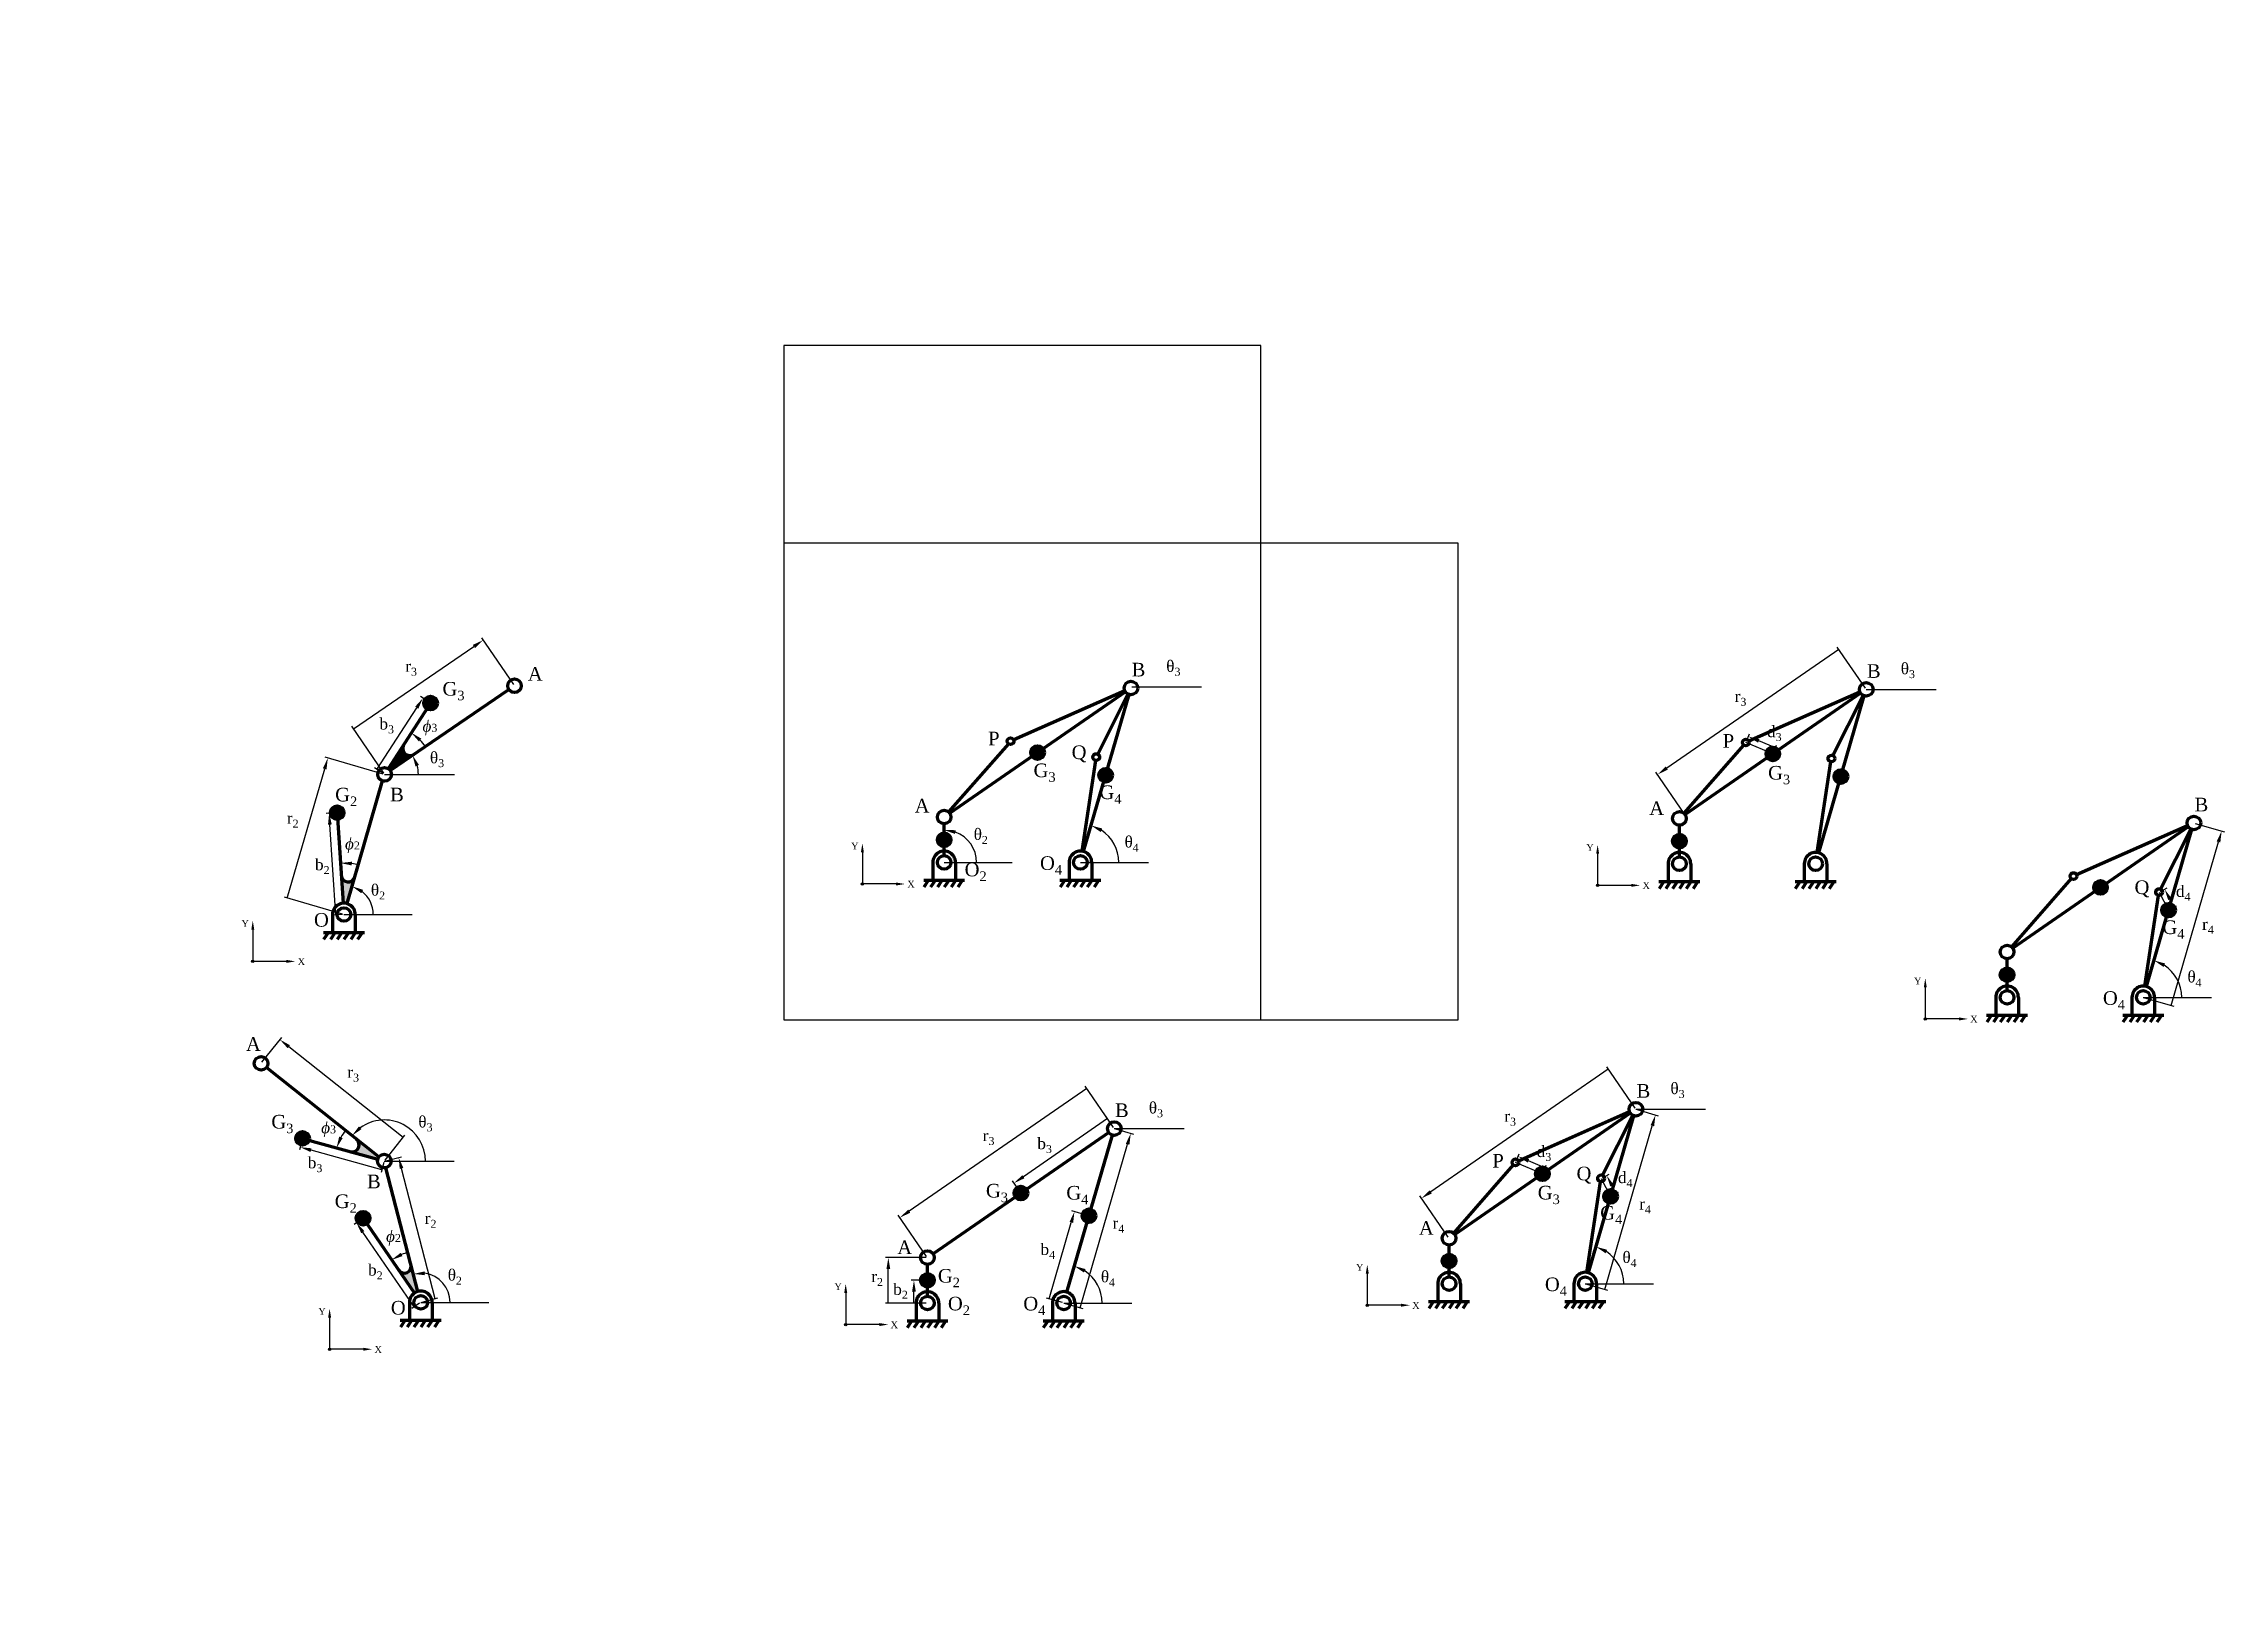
# Model space of a CAD drawing. Header units: millimetres. Extents: x -325 to 635, y -68 to 610.
import ezdxf
from ezdxf import colors
from ezdxf.entities.mleader import LeaderData, LeaderLine
from ezdxf.math import Vec2, Vec3

# ---------------------------------------------------------------- set-up
doc = ezdxf.new("R2010")
doc.units = ezdxf.units.MM
for name, color, linetype, lineweight in [('coordinate', 7, 'Continuous', 35), ('DIM', 7, 'Continuous', 30), ('PROFILE', 5, 'Continuous', 80), ('PROFILE_Black', 250, 'Continuous', 70)]:
    doc.layers.add(name, color=color, linetype=linetype, lineweight=lineweight)
doc.layers.add('frame', color=18, linetype='Continuous', plot=False)
doc.styles.get("Standard").update_dxf_attribs({"font": 'arial.ttf'})
doc.dimstyles.new('標註角度', dxfattribs={"dimtxt": 2.5, "dimasz": 5, "dimexe": 1.25, "dimexo": 0.625, "dimtad": 1, "dimtxsty": 'Standard', "dimblk1": 'NONE', "dimsah": 1, "dimcen": 0, "dimadec": 0, "dimazin": 0, "dimtfac": 1, "dimtmove": 0, "dimatfit": 3, "dimfxl": 1, "dimarcsym": 0})

msp = doc.modelspace()

# ---------------------------------------------------------------- texts
at = {"layer": 'DIM', "lineweight": 40, "attachment_point": 1}
for s, insert, char_height, width in [('\\A1;{\\fTimes New Roman|b0|i0|c0|p18;r\\H0.7x;\\S^ 3;}', (-165.942, 338.078), 5, 24.49681), ('\\A1;{\\fTimes New Roman|b0|i0|c0|p18;B}', (153.975, 337.042), 6, 51.01778), ('\\A1;{\\fTimes New Roman|b0|i0|c0|p18;θ\\H0.7x;\\S^ 3;}', (169.21, 338.084), 5, 24.49681), ('\\A1;{\\fTimes New Roman|b0|i0|c0|p18;B}', (477.8, 336.441), 6, 51.01778), ('\\A1;{\\fTimes New Roman|b0|i0|c0|p18;θ\\H0.7x;\\S^ 3;}', (492.727, 337.021), 5, 24.49681), ('\\A1;{\\fTimes New Roman|b0|i0|c0|p18;G\\H0.7x;\\S^ 3;}', (-149.559, 328.599), 6, 51.01778), ('\\A1;{\\fTimes New Roman|b0|i0|c0|p18;A}', (-111.97, 335.164), 6, 51.01778), ('\\A1;{\\fTimes New Roman|b0|i0|c0|p18;r\\H0.7x;\\S^ 3;}', (419.562, 324.818), 5, 24.49681), ('\\A1;{\\fTimes New Roman|b0|i0|c0|p18;b\\H0.7x;\\S^ 3;}', (-177.318, 312.69), 5, 24.49681), ('{\\fTimes New Roman|b0|i1|c0|p18;ϕ\\A1;\\fTimes New Roman|b0|i0|c0|p18;\\H0.7x;\\S^ 3;}', (-158.368, 311.69), 5, 24.49681), ('\\A1;{\\fTimes New Roman|b0|i0|c0|p18;d\\H0.7x;\\S^ 3;}', (433.836, 309.291), 5, 24.49681), ('\\A1;{\\fTimes New Roman|b0|i0|c0|p18;θ\\H0.7x;\\S^ 3;}', (-155.091, 297.804), 5, 24.49681), ('\\A1;{\\fTimes New Roman|b0|i0|c0|p18;P}', (90.767, 306.729), 6, 51.01778), ('\\A1;{\\fTimes New Roman|b0|i0|c0|p18;Q}', (127.543, 300.652), 6, 51.01778), ('\\A1;{\\fTimes New Roman|b0|i0|c0|p18;P}', (414.283, 305.667), 6, 51.01778), ('\\A1;{\\fTimes New Roman|b0|i0|c0|p18;G\\H0.7x;\\S^ 3;}', (110.769, 292.676), 6, 51.01778), ('\\A1;{\\fTimes New Roman|b0|i0|c0|p18;G\\H0.7x;\\S^ 3;}', (434.285, 291.614), 6, 51.01778), ('\\A1;{\\fTimes New Roman|b0|i0|c0|p18;G\\H0.7x;\\S^ 2;}', (-196.831, 281.991), 6, 51.01778), ('\\A1;{\\fTimes New Roman|b0|i0|c0|p18;B}', (-172.628, 282.015), 6, 51.01778), ('\\A1;{\\fTimes New Roman|b0|i0|c0|p18;G\\H0.7x;\\S^ 4;}', (139.797, 283.017), 6, 51.01778), ('\\A1;{\\fTimes New Roman|b0|i0|c0|p18;r\\H0.7x;\\S^ 2;}', (-218.069, 271.148), 5, 24.49681), ('\\A1;{\\fTimes New Roman|b0|i0|c0|p18;A}', (58.417, 277.093), 6, 51.01778), ('\\A1;{\\fTimes New Roman|b0|i0|c0|p18;A}', (381.933, 276.03), 6, 51.01778), ('\\A1;{\\fTimes New Roman|b0|i0|c0|p18;B}', (622.114, 277.596), 6, 51.01778), ('{\\fTimes New Roman|b0|i1|c0|p18;ϕ\\A1;\\fTimes New Roman|b0|i0|c0|p18;\\H0.7x;\\S^ 2;}', (-192.493, 259.829), 5, 24.49681), ('\\A1;{\\fTimes New Roman|b0|i0|c0|p18;b\\H0.7x;\\S^ 2;}', (-205.698, 250.688), 5, 24.49681), ('\\A1;{\\fTimes New Roman|b0|i0|c0|p18;Y}', (30.405, 257.843), 3, 25.50889), ('\\A1;{\\fTimes New Roman|b0|i0|c0|p18;O\\H0.7x;\\S^ 4;}', (113.61, 251.832), 6, 51.01778), ('\\A1;{\\fTimes New Roman|b0|i0|c0|p18;Y}', (354.23, 257.243), 3, 25.50889), ('\\A1;{\\fTimes New Roman|b0|i0|c0|p18;X}', (55.16, 241.016), 3, 25.50889), ('\\A1;{\\fTimes New Roman|b0|i0|c0|p18;O\\H0.7x;\\S^ 2;}', (80.402, 248.998), 6, 51.01778), ('\\A1;{\\fTimes New Roman|b0|i0|c0|p18;X}', (378.985, 240.415), 3, 25.50889), ('\\A1;{\\fTimes New Roman|b0|i0|c0|p18;Q}', (595.682, 241.207), 6, 51.01778), ('\\A1;{\\fTimes New Roman|b0|i0|c0|p18;θ\\H0.7x;\\S^ 2;}', (-181.092, 239.489), 5, 24.49681), ('\\A1;{\\fTimes New Roman|b0|i0|c0|p18;d\\H0.7x;\\S^ 4;}', (613.929, 238.943), 5, 24.49681), ('\\A1;{\\fTimes New Roman|b0|i0|c0|p18;Y}', (-238.089, 223.753), 3, 25.50889), ('\\A1;{\\fTimes New Roman|b0|i0|c0|p18;O}', (-206.151, 226.822), 6, 51.01778), ('\\A1;{\\fTimes New Roman|b0|i0|c0|p18;G\\H0.7x;\\S^ 4;}', (607.935, 223.572), 6, 51.01778), ('\\A1;{\\fTimes New Roman|b0|i0|c0|p18;r\\H0.7x;\\S^ 4;}', (625.453, 224.422), 5, 24.49681), ('\\A1;{\\fTimes New Roman|b0|i0|c0|p18;X}', (-213.334, 206.926), 3, 25.50889), ('\\A1;{\\fTimes New Roman|b0|i0|c0|p18;Y}', (498.544, 198.398), 3, 25.50889), ('\\A1;{\\fTimes New Roman|b0|i0|c0|p18;O\\H0.7x;\\S^ 4;}', (581.748, 192.386), 6, 51.01778), ('\\A1;{\\fTimes New Roman|b0|i0|c0|p18;X}', (523.299, 181.57), 3, 25.50889), ('\\A1;{\\fTimes New Roman|b0|i0|c0|p18;A}', (-236.105, 172.114), 6, 51.01778), ('\\A1;{\\fTimes New Roman|b0|i0|c0|p18;r\\H0.7x;\\S^ 3;}', (-191.449, 159.263), 5, 24.49681), ('\\A1;{\\fTimes New Roman|b0|i0|c0|p18;B}', (376.348, 151.487), 6, 51.01778), ('\\A1;{\\fTimes New Roman|b0|i0|c0|p18;θ\\H0.7x;\\S^ 3;}', (391.275, 152.067), 5, 24.49681), ('\\A1;{\\fTimes New Roman|b0|i0|c0|p18;G\\H0.7x;\\S^ 3;}', (-224.945, 137.902), 6, 51.01778), ('{\\fTimes New Roman|b0|i1|c0|p18;ϕ\\A1;\\fTimes New Roman|b0|i0|c0|p18;\\H0.7x;\\S^ 3;}', (-202.985, 134.797), 5, 24.49681), ('\\A1;{\\fTimes New Roman|b0|i0|c0|p18;θ\\H0.7x;\\S^ 3;}', (-160.186, 137.378), 5, 24.49681), ('\\A1;{\\fTimes New Roman|b0|i0|c0|p18;B}', (146.622, 142.971), 6, 51.01778), ('\\A1;{\\fTimes New Roman|b0|i0|c0|p18;θ\\H0.7x;\\S^ 3;}', (161.549, 143.551), 5, 24.49681), ('\\A1;{\\fTimes New Roman|b0|i0|c0|p18;r\\H0.7x;\\S^ 3;}', (318.11, 139.864), 5, 24.49681), ('\\A1;{\\fTimes New Roman|b0|i0|c0|p18;r\\H0.7x;\\S^ 3;}', (88.384, 131.348), 5, 24.49681), ('\\A1;{\\fTimes New Roman|b0|i0|c0|p18;b\\H0.7x;\\S^ 3;}', (112.442, 127.812), 5, 24.49681), ('\\A1;{\\fTimes New Roman|b0|i0|c0|p18;b\\H0.7x;\\S^ 3;}', (-208.876, 119.396), 5, 24.49681), ('\\A1;{\\fTimes New Roman|b0|i0|c0|p18;P}', (312.831, 120.713), 6, 51.01778), ('\\A1;{\\fTimes New Roman|b0|i0|c0|p18;d\\H0.7x;\\S^ 3;}', (332.384, 124.337), 5, 24.49681), ('\\A1;{\\fTimes New Roman|b0|i0|c0|p18;B}', (-182.806, 111.581), 6, 51.01778), ('\\A1;{\\fTimes New Roman|b0|i0|c0|p18;G\\H0.7x;\\S^ 3;}', (89.798, 107.515), 6, 51.01778), ('\\A1;{\\fTimes New Roman|b0|i0|c0|p18;G\\H0.7x;\\S^ 4;}', (125.186, 106.6), 6, 51.01778), ('\\A1;{\\fTimes New Roman|b0|i0|c0|p18;G\\H0.7x;\\S^ 3;}', (332.833, 106.66), 6, 51.01778), ('\\A1;{\\fTimes New Roman|b0|i0|c0|p18;Q}', (349.916, 115.097), 6, 51.01778), ('\\A1;{\\fTimes New Roman|b0|i0|c0|p18;d\\H0.7x;\\S^ 4;}', (368.163, 112.834), 5, 24.49681), ('\\A1;{\\fTimes New Roman|b0|i0|c0|p18;G\\H0.7x;\\S^ 2;}', (-197.023, 102.864), 6, 51.01778), ('\\A1;{\\fTimes New Roman|b0|i0|c0|p18;G\\H0.7x;\\S^ 4;}', (360.349, 97.826), 6, 51.01778), ('\\A1;{\\fTimes New Roman|b0|i0|c0|p18;r\\H0.7x;\\S^ 4;}', (377.503, 101.222), 5, 24.49681), ('{\\fTimes New Roman|b0|i1|c0|p18;ϕ\\A1;\\fTimes New Roman|b0|i0|c0|p18;\\H0.7x;\\S^ 2;}', (-174.417, 86.953), 5, 24.49681), ('\\A1;{\\fTimes New Roman|b0|i0|c0|p18;r\\H0.7x;\\S^ 2;}', (-157.366, 94.88), 5, 24.49681), ('\\A1;{\\fTimes New Roman|b0|i0|c0|p18;r\\H0.7x;\\S^ 4;}', (145.576, 92.75), 5, 24.49681), ('\\A1;{\\fTimes New Roman|b0|i0|c0|p18;A}', (280.481, 91.076), 6, 51.01778), ('\\A1;{\\fTimes New Roman|b0|i0|c0|p18;A}', (50.755, 82.56), 6, 51.01778), ('\\A1;{\\fTimes New Roman|b0|i0|c0|p18;b\\H0.7x;\\S^ 4;}', (113.847, 81.189), 5, 24.49681), ('\\A1;{\\fTimes New Roman|b0|i0|c0|p18;b\\H0.7x;\\S^ 2;}', (-182.325, 72.14), 5, 24.49681), ('\\A1;{\\fTimes New Roman|b0|i0|c0|p18;r\\H0.7x;\\S^ 2;}', (39.299, 69.252), 5, 24.49681), ('\\A1;{\\fTimes New Roman|b0|i0|c0|p18;G\\H0.7x;\\S^ 2;}', (68.635, 70.019), 6, 51.01778), ('\\A1;{\\fTimes New Roman|b0|i0|c0|p18;Y}', (252.778, 72.288), 3, 25.50889), ('\\A1;{\\fTimes New Roman|b0|i0|c0|p18;Y}', (23.052, 63.772), 3, 25.50889), ('\\A1;{\\fTimes New Roman|b0|i0|c0|p18;b\\H0.7x;\\S^ 2;}', (48.979, 63.621), 5, 24.49681), ('\\A1;{\\fTimes New Roman|b0|i0|c0|p18;O\\H0.7x;\\S^ 2;}', (73.049, 57.797), 6, 51.01778), ('\\A1;{\\fTimes New Roman|b0|i0|c0|p18;O\\H0.7x;\\S^ 4;}', (106.257, 57.761), 6, 51.01778), ('\\A1;{\\fTimes New Roman|b0|i0|c0|p18;O\\H0.7x;\\S^ 4;}', (335.982, 66.277), 6, 51.01778), ('\\A1;{\\fTimes New Roman|b0|i0|c0|p18;Y}', (-204.247, 52.894), 3, 25.50889), ('\\A1;{\\fTimes New Roman|b0|i0|c0|p18;O}', (-172.309, 55.962), 6, 51.01778), ('\\A1;{\\fTimes New Roman|b0|i0|c0|p18;X}', (277.533, 55.461), 3, 25.50889), ('\\A1;{\\fTimes New Roman|b0|i0|c0|p18;X}', (47.807, 46.945), 3, 25.50889), ('\\A1;{\\fTimes New Roman|b0|i0|c0|p18;X}', (-179.492, 36.067), 3, 25.50889)]:
    msp.add_mtext(s, dxfattribs=dict(at, insert=insert, char_height=char_height, width=width))
at = {"layer": 'DIM', "lineweight": 40, "char_height": 5, "width": 24.49681, "attachment_point": 1, "rotation": 358.492514}
for s, insert in [('\\A1;{\\fTimes New Roman|b0|i0|c0|p18;θ\\H0.7x;\\S^ 2;}', (84.492, 264.092)), ('\\A1;{\\fTimes New Roman|b0|i0|c0|p18;θ\\H0.7x;\\S^ 4;}', (150.929, 260.754)), ('\\A1;{\\fTimes New Roman|b0|i0|c0|p18;θ\\H0.7x;\\S^ 4;}', (619.068, 201.308)), ('\\A1;{\\fTimes New Roman|b0|i0|c0|p18;θ\\H0.7x;\\S^ 4;}', (370.208, 77.745)), ('\\A1;{\\fTimes New Roman|b0|i0|c0|p18;θ\\H0.7x;\\S^ 2;}', (-147.157, 69.951)), ('\\A1;{\\fTimes New Roman|b0|i0|c0|p18;θ\\H0.7x;\\S^ 4;}', (140.482, 69.229))]:
    msp.add_mtext(s, dxfattribs=dict(at, insert=insert))

# ---------------------------------------------------------------- blocks, each defined once
blk = doc.blocks.new('*D28')
at = {"layer": 'Defpoints', "color": 0, "transparency": 16777216}
for p in [(-175.07, 287.9), (-184.52, 235.97), (-192.97, 226.18), (-192.97, 226.18), (-162.97, 226.18)]:
    blk.add_point(p, dxfattribs=at)
at = {"layer": 'DIM', "color": 0, "lineweight": -2, "transparency": 16777216}
blk.add_arc((-192.97, 226.18), 12.93, 0, 51.53997, dxfattribs=at)
at = {"layer": 'DIM', "color": 0, "transparency": 16777216}
blk.add_solid([(-185.31, 235.56), (-184.54, 237.04), (-189.37, 238.6)], dxfattribs=at)
blk = doc.blocks.new('_None')
blk = doc.blocks.new('*D26')
at = {"layer": 'Defpoints', "color": 0, "transparency": 16777216}
for p in [(-175.91, 285.02), (-195.93, 271.02), (-189.21, 248.58), (-193.3, 231.17), (-191.58, 230.98)]:
    blk.add_point(p, dxfattribs=at)
at = {"layer": 'DIM', "color": 0, "lineweight": -2, "transparency": 16777216}
blk.add_arc((-192.97, 226.18), 22.71, 73.8305, 81.1429, dxfattribs=at)
at = {"layer": 'DIM', "color": 0, "transparency": 16777216}
blk.add_solid([(-189.51, 247.79), (-189.44, 249.45), (-194.47, 248.84)], dxfattribs=at)
blk = doc.blocks.new('*D27')
at = {"layer": 'Defpoints', "color": 0, "transparency": 16777216}
for p in [(-154.82, 319.31), (-120.32, 325.24), (-160.94, 304.48), (-173.45, 290.42), (-172.6, 289.59)]:
    blk.add_point(p, dxfattribs=at)
at = {"layer": 'DIM', "color": 0, "lineweight": -2, "transparency": 16777216}
blk.add_arc((-175.07, 287.9), 21.79, 34.2926, 44.01546, dxfattribs=at)
at = {"layer": 'DIM', "color": 0, "transparency": 16777216}
blk.add_solid([(-159.94, 302.39), (-158.88, 303.68), (-163.27, 306.21)], dxfattribs=at)
blk = doc.blocks.new('*D21')
at = {"layer": 'Defpoints', "color": 0, "transparency": 16777216}
for p in [(-120.32, 325.24), (-172.6, 289.59), (-161.34, 293.69), (-175.07, 287.9), (-144.34, 287.9)]:
    blk.add_point(p, dxfattribs=at)
at = {"layer": 'DIM', "color": 0, "lineweight": -2, "transparency": 16777216}
blk.add_arc((-175.07, 287.9), 14.9, 360, 14.97749, dxfattribs=at)
at = {"layer": 'DIM', "color": 0, "transparency": 16777216}
blk.add_solid([(-161.44, 291.4), (-159.92, 292.1), (-162.76, 296.29)], dxfattribs=at)
blk = doc.blocks.new('*D22')
at = {"layer": 'Defpoints', "color": 0, "transparency": 16777216}
for p in [(-200.05, 295.14), (-175.07, 287.9), (-192.97, 226.18)]:
    blk.add_point(p, dxfattribs=at)
at = {"layer": 'DIM', "color": 0, "lineweight": -2, "transparency": 16777216}
for p, q in [((-217.94, 233.42), (-201.44, 290.34)), ((-175.68, 288.07), (-201.25, 295.49)), ((-193.57, 226.35), (-219.15, 233.77))]:
    blk.add_line(p, q, dxfattribs=at)
at = {"layer": 'DIM', "color": 0, "transparency": 16777216}
blk.add_solid([(-202.24, 290.57), (-200.64, 290.1), (-200.05, 295.14)], dxfattribs=at)
blk = doc.blocks.new('*D23')
at = {"layer": 'Defpoints', "color": 0, "transparency": 16777216}
for p in [(-131.58, 347.07), (-117.85, 326.93), (-175.07, 287.9)]:
    blk.add_point(p, dxfattribs=at)
at = {"layer": 'DIM', "color": 0, "lineweight": -2, "transparency": 16777216}
for p, q in [((-118.2, 327.44), (-132.29, 348.1)), ((-188.81, 308.04), (-135.71, 344.25)), ((-175.43, 288.41), (-189.51, 309.07))]:
    blk.add_line(p, q, dxfattribs=at)
at = {"layer": 'DIM', "color": 0, "transparency": 16777216}
blk.add_solid([(-136.18, 344.94), (-135.24, 343.56), (-131.58, 347.07)], dxfattribs=at)
blk = doc.blocks.new('*D24')
at = {"layer": 'Defpoints', "color": 0, "transparency": 16777216}
for p in [(-158.19, 321.48), (-154.82, 319.31), (-175.07, 287.9)]:
    blk.add_point(p, dxfattribs=at)
at = {"layer": 'DIM', "color": 0, "lineweight": -2, "transparency": 16777216}
for p, q in [((-178.44, 290.06), (-160.89, 317.27)), ((-155.35, 319.65), (-159.24, 322.15)), ((-175.6, 288.24), (-179.49, 290.74))]:
    blk.add_line(p, q, dxfattribs=at)
at = {"layer": 'DIM', "color": 0, "transparency": 16777216}
blk.add_solid([(-161.59, 317.73), (-160.19, 316.82), (-158.19, 321.48)], dxfattribs=at)
blk = doc.blocks.new('*D25')
at = {"layer": 'Defpoints', "color": 0, "transparency": 16777216}
for p in [(-199.48, 270.78), (-195.93, 271.02), (-192.97, 226.18)]:
    blk.add_point(p, dxfattribs=at)
at = {"layer": 'DIM', "color": 0, "lineweight": -2, "transparency": 16777216}
for p, q in [((-196.56, 270.97), (-200.73, 270.7)), ((-196.52, 225.94), (-199.15, 265.79)), ((-193.59, 226.14), (-197.77, 225.86))]:
    blk.add_line(p, q, dxfattribs=at)
at = {"layer": 'DIM', "color": 0, "transparency": 16777216}
blk.add_solid([(-198.32, 265.85), (-199.98, 265.74), (-199.48, 270.78)], dxfattribs=at)
blk = doc.blocks.new('*D38')
at = {"layer": 'Defpoints', "color": 0, "transparency": 16777216}
for p in [(-175.19, 117.54), (-154.63, 67.44), (-159.13, 55.32), (-159.13, 55.32), (-129.13, 55.32)]:
    blk.add_point(p, dxfattribs=at)
at = {"layer": 'DIM', "color": 0, "lineweight": -2, "transparency": 16777216}
blk.add_arc((-159.13, 55.32), 12.93, 0, 82.18048, dxfattribs=at)
at = {"layer": 'DIM', "color": 0, "transparency": 16777216}
blk.add_solid([(-157.32, 67.3), (-157.42, 68.96), (-162.36, 67.84)], dxfattribs=at)
blk = doc.blocks.new('*D36')
at = {"layer": 'Defpoints', "color": 0, "transparency": 16777216}
for p in [(-174.44, 114.64), (-184.53, 92.39), (-169.71, 75.42), (-161.96, 59.44), (-160.38, 60.16)]:
    blk.add_point(p, dxfattribs=at)
at = {"layer": 'DIM', "color": 0, "lineweight": -2, "transparency": 16777216}
blk.add_arc((-159.13, 55.32), 22.71, 104.47101, 111.78341, dxfattribs=at)
at = {"layer": 'DIM', "color": 0, "transparency": 16777216}
blk.add_solid([(-167.17, 75.68), (-167.95, 77.15), (-171.97, 74.06)], dxfattribs=at)
blk = doc.blocks.new('*D37')
at = {"layer": 'Defpoints', "color": 0, "transparency": 16777216}
for p in [(-227.09, 158.74), (-211.2, 127.55), (-195.22, 126.11), (-178.08, 118.34), (-177.54, 119.41)]:
    blk.add_point(p, dxfattribs=at)
at = {"layer": 'DIM', "color": 0, "lineweight": -2, "transparency": 16777216}
blk.add_arc((-175.19, 117.54), 21.79, 141.55802, 151.28089, dxfattribs=at)
at = {"layer": 'DIM', "color": 0, "transparency": 16777216}
blk.add_solid([(-193.52, 127.7), (-195.07, 128.32), (-196.18, 123.38)], dxfattribs=at)
blk = doc.blocks.new('*D31')
at = {"layer": 'Defpoints', "color": 0, "transparency": 16777216}
for p in [(-227.09, 158.74), (-162.87, 130.83), (-177.54, 119.41), (-175.19, 117.54), (-144.45, 117.54)]:
    blk.add_point(p, dxfattribs=at)
at = {"layer": 'DIM', "color": 0, "lineweight": -2, "transparency": 16777216}
blk.add_arc((-175.19, 117.54), 18.12, 0, 125.69867, dxfattribs=at)
at = {"layer": 'DIM', "color": 0, "transparency": 16777216}
blk.add_solid([(-185.19, 131.65), (-186.34, 132.86), (-189.38, 128.81)], dxfattribs=at)
blk = doc.blocks.new('*D32')
at = {"layer": 'Defpoints', "color": 0, "transparency": 16777216}
for p in [(-175.19, 117.54), (-168.85, 119.18), (-159.13, 55.32)]:
    blk.add_point(p, dxfattribs=at)
at = {"layer": 'DIM', "color": 0, "lineweight": -2, "transparency": 16777216}
for p, q in [((-174.58, 117.7), (-167.64, 119.49)), ((-152.79, 56.95), (-167.6, 114.33)), ((-158.52, 55.47), (-151.58, 57.26))]:
    blk.add_line(p, q, dxfattribs=at)
at = {"layer": 'DIM', "color": 0, "transparency": 16777216}
blk.add_solid([(-166.8, 114.54), (-168.41, 114.13), (-168.85, 119.18)], dxfattribs=at)
blk = doc.blocks.new('*D33')
at = {"layer": 'Defpoints', "color": 0, "transparency": 16777216}
for p in [(-221.15, 171.05), (-229.44, 160.61), (-175.19, 117.54)]:
    blk.add_point(p, dxfattribs=at)
at = {"layer": 'DIM', "color": 0, "lineweight": -2, "transparency": 16777216}
for p, q in [((-229.05, 161.1), (-220.38, 172.03)), ((-166.9, 127.98), (-217.24, 167.94)), ((-174.8, 118.03), (-166.12, 128.96))]:
    blk.add_line(p, q, dxfattribs=at)
at = {"layer": 'DIM', "color": 0, "transparency": 16777216}
blk.add_solid([(-216.72, 168.6), (-217.76, 167.29), (-221.15, 171.05)], dxfattribs=at)
blk = doc.blocks.new('*D34')
at = {"layer": 'Defpoints', "color": 0, "transparency": 16777216}
for p in [(-211.2, 127.55), (-212.27, 123.7), (-175.19, 117.54)]:
    blk.add_point(p, dxfattribs=at)
at = {"layer": 'DIM', "color": 0, "lineweight": -2, "transparency": 16777216}
for p, q in [((-211.36, 126.95), (-212.6, 122.5)), ((-176.26, 113.69), (-207.45, 122.36)), ((-175.35, 116.94), (-176.59, 112.49))]:
    blk.add_line(p, q, dxfattribs=at)
at = {"layer": 'DIM', "color": 0, "transparency": 16777216}
blk.add_solid([(-207.23, 123.17), (-207.67, 121.56), (-212.27, 123.7)], dxfattribs=at)
blk = doc.blocks.new('*D35')
at = {"layer": 'Defpoints', "color": 0, "transparency": 16777216}
for p in [(-187.46, 90.38), (-184.53, 92.39), (-159.13, 55.32)]:
    blk.add_point(p, dxfattribs=at)
at = {"layer": 'DIM', "color": 0, "lineweight": -2, "transparency": 16777216}
for p, q in [((-185.05, 92.03), (-188.49, 89.67)), ((-162.06, 53.31), (-184.64, 86.25)), ((-159.64, 54.96), (-163.09, 52.6))]:
    blk.add_line(p, q, dxfattribs=at)
at = {"layer": 'DIM', "color": 0, "transparency": 16777216}
blk.add_solid([(-183.95, 86.72), (-185.32, 85.78), (-187.46, 90.38)], dxfattribs=at)
blk = doc.blocks.new('*D61')
at = {"layer": 'Defpoints', "color": 0, "transparency": 16777216}
for p in [(146.33, 131.88), (139.45, 62.09), (124.05, 55.04), (124.05, 55.04), (154.05, 55.04)]:
    blk.add_point(p, dxfattribs=at)
at = {"layer": 'DIM', "color": 0, "lineweight": -2, "transparency": 16777216}
blk.add_arc((124.05, 55.04), 16.94, 0, 56.85239, dxfattribs=at)
at = {"layer": 'DIM', "color": 0, "transparency": 16777216}
blk.add_solid([(132.96, 68.46), (133.66, 69.98), (128.77, 71.31)], dxfattribs=at)
blk = doc.blocks.new('*D59')
at = {"layer": 'Defpoints', "color": 0, "transparency": 16777216}
for p in [(146.33, 131.88), (102.17, 107.83), (105.19, 103.46)]:
    blk.add_point(p, dxfattribs=at)
at = {"layer": 'DIM', "color": 0, "lineweight": -2, "transparency": 16777216}
for p, q in [((143.31, 136.25), (106.28, 110.67)), ((145.97, 132.39), (142.6, 137.28)), ((104.83, 103.97), (101.46, 108.86))]:
    blk.add_line(p, q, dxfattribs=at)
at = {"layer": 'DIM', "color": 0, "transparency": 16777216}
blk.add_solid([(105.81, 111.36), (106.76, 109.99), (102.17, 107.83)], dxfattribs=at)
blk = doc.blocks.new('*D60')
at = {"layer": 'Defpoints', "color": 0, "transparency": 16777216}
for p in [(128.79, 95.31), (135.19, 93.46), (124.05, 55.04)]:
    blk.add_point(p, dxfattribs=at)
at = {"layer": 'DIM', "color": 0, "lineweight": -2, "transparency": 16777216}
for p, q in [((117.65, 56.9), (127.4, 90.51)), ((134.59, 93.63), (127.59, 95.66)), ((123.45, 55.22), (116.45, 57.24))]:
    blk.add_line(p, q, dxfattribs=at)
at = {"layer": 'DIM', "color": 0, "transparency": 16777216}
blk.add_solid([(126.6, 90.74), (128.2, 90.28), (128.79, 95.31)], dxfattribs=at)
blk = doc.blocks.new('*D55')
at = {"layer": 'Defpoints', "color": 0, "transparency": 16777216}
for p in [(146.35, 131.88), (51.89, 92.64), (64.05, 75.04)]:
    blk.add_point(p, dxfattribs=at)
at = {"layer": 'DIM', "color": 0, "lineweight": -2, "transparency": 16777216}
for p, q in [((134.2, 149.48), (56.01, 95.48)), ((145.99, 132.39), (133.48, 150.51)), ((63.69, 75.56), (51.18, 93.67))]:
    blk.add_line(p, q, dxfattribs=at)
at = {"layer": 'DIM', "color": 0, "transparency": 16777216}
blk.add_solid([(55.54, 96.17), (56.48, 94.8), (51.89, 92.64)], dxfattribs=at)
blk = doc.blocks.new('*D56')
at = {"layer": 'Defpoints', "color": 0, "transparency": 16777216}
for p in [(146.33, 131.88), (153.58, 129.77), (124.05, 55.04)]:
    blk.add_point(p, dxfattribs=at)
at = {"layer": 'DIM', "color": 0, "lineweight": -2, "transparency": 16777216}
for p, q in [((131.31, 52.94), (152.19, 124.97)), ((146.93, 131.7), (154.79, 129.42)), ((124.65, 54.87), (132.51, 52.59))]:
    blk.add_line(p, q, dxfattribs=at)
at = {"layer": 'DIM', "color": 0, "transparency": 16777216}
blk.add_solid([(151.39, 125.2), (152.99, 124.74), (153.58, 129.77)], dxfattribs=at)
blk = doc.blocks.new('*D58')
at = {"layer": 'Defpoints', "color": 0, "transparency": 16777216}
for p in [(58.08, 65.04), (64.05, 65.04), (64.05, 55.04)]:
    blk.add_point(p, dxfattribs=at)
at = {"layer": 'DIM', "color": 0, "lineweight": -2, "transparency": 16777216}
for p, q in [((63.42, 65.04), (56.83, 65.04)), ((58.08, 55.04), (58.08, 60.04)), ((63.42, 55.04), (56.83, 55.04))]:
    blk.add_line(p, q, dxfattribs=at)
at = {"layer": 'DIM', "color": 0, "transparency": 16777216}
blk.add_solid([(58.91, 60.04), (57.25, 60.04), (58.08, 65.04)], dxfattribs=at)
blk = doc.blocks.new('*D57')
at = {"layer": 'Defpoints', "color": 0, "transparency": 16777216}
for p in [(46.81, 75.06), (64.05, 75.06), (64.05, 55.04)]:
    blk.add_point(p, dxfattribs=at)
at = {"layer": 'DIM', "color": 0, "lineweight": -2, "transparency": 16777216}
for p, q in [((63.42, 75.06), (45.56, 75.06)), ((46.81, 55.04), (46.81, 70.06)), ((63.42, 55.04), (45.56, 55.04))]:
    blk.add_line(p, q, dxfattribs=at)
at = {"layer": 'DIM', "color": 0, "transparency": 16777216}
blk.add_solid([(45.98, 70.06), (47.64, 70.06), (46.81, 75.06)], dxfattribs=at)
blk = doc.blocks.new('*D77')
at = {"layer": 'Defpoints', "color": 0, "transparency": 16777216}
for p in [(376.05, 140.39), (369.17, 70.61), (353.78, 63.56), (353.78, 63.56), (383.78, 63.56)]:
    blk.add_point(p, dxfattribs=at)
at = {"layer": 'DIM', "color": 0, "lineweight": -2, "transparency": 16777216}
blk.add_arc((353.78, 63.56), 16.94, 0, 56.85239, dxfattribs=at)
at = {"layer": 'DIM', "color": 0, "transparency": 16777216}
blk.add_solid([(362.69, 76.98), (363.38, 78.49), (358.49, 79.82)], dxfattribs=at)
blk = doc.blocks.new('*D74')
at = {"layer": 'Defpoints', "color": 0, "transparency": 16777216}
for p in [(376.08, 140.39), (281.62, 101.16), (293.78, 83.56)]:
    blk.add_point(p, dxfattribs=at)
at = {"layer": 'DIM', "color": 0, "lineweight": -2, "transparency": 16777216}
for p, q in [((363.92, 157.99), (285.73, 104)), ((375.72, 140.91), (363.21, 159.02)), ((293.42, 84.07), (280.91, 102.19))]:
    blk.add_line(p, q, dxfattribs=at)
at = {"layer": 'DIM', "color": 0, "transparency": 16777216}
blk.add_solid([(285.26, 104.69), (286.21, 103.31), (281.62, 101.16)], dxfattribs=at)
blk = doc.blocks.new('*D72')
at = {"layer": 'Defpoints', "color": 0, "transparency": 16777216}
for p in [(376.05, 140.39), (384.68, 137.89), (353.78, 63.56)]:
    blk.add_point(p, dxfattribs=at)
at = {"layer": 'DIM', "color": 0, "lineweight": -2, "transparency": 16777216}
for p, q in [((376.65, 140.22), (385.88, 137.54)), ((362.41, 61.06), (383.29, 133.09)), ((354.38, 63.38), (363.61, 60.71))]:
    blk.add_line(p, q, dxfattribs=at)
at = {"layer": 'DIM', "color": 0, "transparency": 16777216}
blk.add_solid([(382.49, 133.32), (384.09, 132.86), (384.68, 137.89)], dxfattribs=at)
blk = doc.blocks.new('*D76')
at = {"layer": 'Defpoints', "color": 0, "transparency": 16777216}
for p in [(323.03, 116.99), (324.14, 119.62), (334.91, 111.98)]:
    blk.add_point(p, dxfattribs=at)
at = {"layer": 'DIM', "color": 0, "lineweight": -2, "transparency": 16777216}
for p, q in [((323.27, 117.56), (324.62, 120.77)), ((336.02, 114.61), (328.74, 117.68)), ((335.16, 112.55), (336.51, 115.76))]:
    blk.add_line(p, q, dxfattribs=at)
at = {"layer": 'DIM', "color": 0, "transparency": 16777216}
blk.add_solid([(329.07, 118.44), (328.42, 116.91), (324.14, 119.62)], dxfattribs=at)
blk = doc.blocks.new('*D75')
at = {"layer": 'Defpoints', "color": 0, "transparency": 16777216}
for p in [(360.73, 109.95), (363.17, 111.23), (364.91, 101.98)]:
    blk.add_point(p, dxfattribs=at)
at = {"layer": 'DIM', "color": 0, "lineweight": -2, "transparency": 16777216}
for p, q in [((361.29, 110.24), (364.28, 111.81)), ((367.35, 103.26), (365.5, 106.8)), ((365.47, 102.27), (368.46, 103.84))]:
    blk.add_line(p, q, dxfattribs=at)
at = {"layer": 'DIM', "color": 0, "transparency": 16777216}
blk.add_solid([(366.23, 107.18), (364.76, 106.41), (363.17, 111.23)], dxfattribs=at)
blk = doc.blocks.new('*D80')
at = {"layer": 'Defpoints', "color": 0, "transparency": 16777216}
for p in [(477.53, 325.35), (385.54, 287.82), (397.7, 270.22)]:
    blk.add_point(p, dxfattribs=at)
at = {"layer": 'DIM', "color": 0, "lineweight": -2, "transparency": 16777216}
for p, q in [((465.37, 342.95), (389.66, 290.66)), ((477.17, 325.86), (464.66, 343.98)), ((397.34, 270.73), (384.83, 288.85))]:
    blk.add_line(p, q, dxfattribs=at)
at = {"layer": 'DIM', "color": 0, "transparency": 16777216}
blk.add_solid([(389.18, 291.34), (390.13, 289.97), (385.54, 287.82)], dxfattribs=at)
blk = doc.blocks.new('*D81')
at = {"layer": 'Defpoints', "color": 0, "transparency": 16777216}
for p in [(424.48, 301.94), (425.59, 304.57), (436.37, 296.93)]:
    blk.add_point(p, dxfattribs=at)
at = {"layer": 'DIM', "color": 0, "lineweight": -2, "transparency": 16777216}
for p, q in [((424.72, 302.52), (426.08, 305.73)), ((437.48, 299.56), (430.2, 302.63)), ((436.61, 297.51), (437.96, 300.71))]:
    blk.add_line(p, q, dxfattribs=at)
at = {"layer": 'DIM', "color": 0, "transparency": 16777216}
blk.add_solid([(430.52, 303.4), (429.87, 301.86), (425.59, 304.57)], dxfattribs=at)
blk = doc.blocks.new('*D87')
at = {"layer": 'Defpoints', "color": 0, "transparency": 16777216}
for p in [(153.68, 325.95), (146.8, 256.17), (131.4, 249.11), (131.4, 249.11), (161.4, 249.11)]:
    blk.add_point(p, dxfattribs=at)
at = {"layer": 'DIM', "color": 0, "lineweight": -2, "transparency": 16777216}
blk.add_arc((131.4, 249.11), 16.94, 0, 56.85239, dxfattribs=at)
at = {"layer": 'DIM', "color": 0, "transparency": 16777216}
blk.add_solid([(140.32, 262.53), (141.01, 264.05), (136.12, 265.38)], dxfattribs=at)
blk = doc.blocks.new('*D90')
at = {"layer": 'Defpoints', "color": 0, "transparency": 16777216}
for p in [(621.82, 266.5), (614.94, 196.72), (599.54, 189.67), (599.54, 189.67), (629.54, 189.67)]:
    blk.add_point(p, dxfattribs=at)
at = {"layer": 'DIM', "color": 0, "lineweight": -2, "transparency": 16777216}
blk.add_arc((599.54, 189.67), 16.94, 360, 56.85239, dxfattribs=at)
at = {"layer": 'DIM', "color": 0, "transparency": 16777216}
blk.add_solid([(608.45, 203.09), (609.15, 204.6), (604.26, 205.93)], dxfattribs=at)
blk = doc.blocks.new('*D89')
at = {"layer": 'Defpoints', "color": 0, "transparency": 16777216}
for p in [(621.82, 266.5), (634.05, 262.96), (599.54, 189.67)]:
    blk.add_point(p, dxfattribs=at)
at = {"layer": 'DIM', "color": 0, "lineweight": -2, "transparency": 16777216}
for p, q in [((622.42, 266.33), (635.25, 262.61)), ((611.77, 186.12), (632.66, 258.15)), ((600.14, 189.49), (612.97, 185.77))]:
    blk.add_line(p, q, dxfattribs=at)
at = {"layer": 'DIM', "color": 0, "transparency": 16777216}
blk.add_solid([(631.86, 258.39), (633.46, 257.92), (634.05, 262.96)], dxfattribs=at)
blk = doc.blocks.new('*D91')
at = {"layer": 'Defpoints', "color": 0, "transparency": 16777216}
for p in [(606.5, 236.05), (608.94, 237.33), (610.68, 228.08)]:
    blk.add_point(p, dxfattribs=at)
at = {"layer": 'DIM', "color": 0, "lineweight": -2, "transparency": 16777216}
for p, q in [((607.05, 236.35), (610.05, 237.91)), ((613.12, 229.36), (611.26, 232.91)), ((611.23, 228.38), (614.23, 229.94))]:
    blk.add_line(p, q, dxfattribs=at)
at = {"layer": 'DIM', "color": 0, "transparency": 16777216}
blk.add_solid([(612, 233.29), (610.52, 232.52), (608.94, 237.33)], dxfattribs=at)
blk = doc.blocks.new('*D94')
at = {"layer": 'Defpoints', "color": 0, "transparency": 16777216}
for p in [(71.4, 266.11), (71.4, 252.11), (83.76, 256.24), (71.4, 249.11), (101.4, 249.11)]:
    blk.add_point(p, dxfattribs=at)
at = {"layer": 'DIM', "color": 0, "lineweight": -2, "transparency": 16777216}
blk.add_arc((71.4, 249.11), 14.26, 0, 69.8123, dxfattribs=at)
at = {"layer": 'DIM', "color": 0, "transparency": 16777216}
blk.add_solid([(76.18, 261.68), (76.47, 263.32), (71.4, 263.38)], dxfattribs=at)

# ---------------------------------------------------------------- dimensions: what is measured, and where the dimension line sits
at = {"layer": 'DIM'}
for base, line1, line2, picture, middle in [((614.938, 196.72), ((599.541, 189.667), (621.82, 266.502)), ((599.541, 189.667), (629.541, 189.667)), '*D90', (212.07, 609.815)), ((369.172, 70.61), ((353.775, 63.558), (376.054, 140.393)), ((353.775, 63.558), (383.775, 63.558)), '*D77', (165.282, 337.573)), ((-161.343, 293.687), ((-172.596, 289.587), (-120.324, 325.235)), ((-175.075, 287.897), (-144.337, 287.897)), '*D21', (-325.232, -67.59)), ((-160.943, 304.479), ((-154.825, 319.311), (-173.449, 290.419)), ((-172.596, 289.587), (-120.324, 325.235)), '*D27', (-324.858, 105.755)), ((146.799, 256.165), ((131.402, 249.113), (153.681, 325.948)), ((131.402, 249.113), (161.402, 249.113)), '*D87', (-116.638, 271.231)), ((-184.523, 235.971), ((-192.971, 226.177), (-175.075, 287.897)), ((-192.971, 226.177), (-162.971, 226.177)), '*D28', (-293.982, -5.799)), ((-189.214, 248.579), ((-195.933, 271.016), (-193.3, 231.166)), ((-191.578, 230.979), (-175.91, 285.016)), '*D26', (-214.932, 226.711)), ((83.756, 256.245), ((71.402, 252.113), (71.402, 266.113)), ((71.402, 249.113), (101.402, 249.113)), '*D94', (-121.968, 240.417)), ((-195.216, 126.115), ((-211.196, 127.555), (-178.078, 118.345)), ((-177.537, 119.406), (-227.093, 158.743)), '*D37', (26.678, 231.19)), ((-162.872, 130.834), ((-177.537, 119.406), (-227.093, 158.743)), ((-175.187, 117.541), (-144.45, 117.541)), '*D31', (-196.865, 69.922)), ((139.446, 62.094), ((124.049, 55.042), (146.328, 131.877)), ((124.049, 55.042), (154.049, 55.042)), '*D61', (34.11, 148.787)), ((-169.713, 75.416), ((-184.53, 92.386), (-161.955, 59.442)), ((-160.378, 60.159), (-174.438, 114.636)), '*D36', (-123.288, 138.888)), ((-154.631, 67.444), ((-159.129, 55.318), (-175.187, 117.541)), ((-159.129, 55.318), (-129.129, 55.318)), '*D38', (-155.804, -41.382))]:
    dim = msp.add_angular_dim_2l(base=base, line1=line1, line2=line2, text=' ', dimstyle='標註角度', dxfattribs=at)
    dim.commit()
    dim.dimension.update_dxf_attribs({"geometry": picture, "text_midpoint": middle})
for base, p1, p2, angle, picture, middle in [((-131.581, 347.067), (-175.075, 287.897), (-117.845, 326.926), 34.292596, '*D23', (-161.653, 326.558)), ((385.541, 287.818), (477.528, 325.347), (397.696, 270.217), 214.628013, '*D80', (427.452, 316.761)), ((425.59, 304.573), (436.366, 296.93), (424.48, 301.943), 157.13, '*D81', (433.782, 301.118)), ((-200.049, 295.138), (-192.971, 226.177), (-175.075, 287.897), 73.8305, '*D22', (-209.693, 261.877)), ((634.051, 262.956), (599.541, 189.667), (621.82, 266.502), 73.8305, '*D89', (622.866, 224.379)), ((-221.153, 171.052), (-175.187, 117.541), (-229.443, 160.608), 141.558024, '*D33', (-193.318, 148.957)), ((281.62, 101.159), (376.076, 140.393), (293.775, 83.558), 214.628238, '*D74', (324.828, 130.997)), ((51.894, 92.643), (146.35, 131.877), (64.049, 75.042), 214.628238, '*D55', (95.102, 122.481)), ((102.169, 107.83), (146.328, 131.877), (105.189, 103.459), 214.6355, '*D59', (122.419, 121.819)), ((384.684, 137.891), (353.775, 63.558), (376.054, 140.393), 73.8305, '*D72', (373.196, 98.27)), ((-168.853, 119.176), (-159.129, 55.318), (-175.187, 117.541), 104.471006, '*D32', (-159.979, 84.787)), ((324.138, 119.619), (334.914, 111.976), (323.028, 116.989), 157.13, '*D76', (332.33, 116.164)), ((128.791, 95.314), (124.049, 55.042), (135.189, 93.459), 73.8305, '*D60', (123.264, 76.25))]:
    dim = msp.add_linear_dim(base=base, p1=p1, p2=p2, angle=angle, text=' ', dimstyle='標註角度', dxfattribs=at)
    dim.commit()
    dim.dimension.update_dxf_attribs({"geometry": picture, "text_midpoint": middle, "dimtype": 161})
for p1, p2, distance, picture, middle in [((-175.075, 287.897), (-154.825, 319.311), 3.998, '*D24', (-169.665, 303.669)), ((-192.971, 226.177), (-195.933, 271.016), 3.555, '*D25', (-197.834, 245.867)), ((610.68, 228.085), (606.5, 236.055), -2.754, '*D91', (612.191, 231.135)), ((-175.187, 117.541), (-211.196, 127.555), 3.998, '*D34', (-191.854, 118.026)), ((124.049, 55.042), (146.328, 131.877), -7.556, '*D56', (141.749, 88.954)), ((364.914, 101.976), (360.734, 109.946), -2.754, '*D75', (366.425, 105.026)), ((-159.129, 55.318), (-184.53, 92.386), 3.555, '*D35', (-173.349, 69.78)), ((64.049, 55.042), (64.049, 65.042), 5.968, '*D58', (58.081, 57.542))]:
    dim = msp.add_aligned_dim(p1=p1, p2=p2, distance=distance, text=' ', dimstyle='標註角度', dxfattribs=at)
    dim.commit()
    dim.dimension.update_dxf_attribs({"geometry": picture, "text_midpoint": middle})
dim = msp.add_linear_dim(base=(46.812, 75.062), p1=(64.049, 55.042), p2=(64.049, 75.062), angle=90, text=' ', dimstyle='標註角度', dxfattribs=at)
dim.commit()
dim.dimension.update_dxf_attribs({"geometry": '*D57', "text_midpoint": (46.812, 62.552)})

# ---------------------------------------------------------------- hatches: boundary and pattern name
at = {"layer": 'DIM'}
h = msp.add_hatch(color=256, dxfattribs=at)
h.dxf.hatch_style = 1
h.paths.add_polyline_path([(34.901, 239.739, 0.0500625), (35.881, 239.547, 0.035754), (35.886, 239.619, 0.8853011)])
edge = h.paths.add_edge_path(flags=16)
edge.add_arc((35.386, 239.619), 0.5, 166.074003, 169.634686)
edge.add_spline(control_points=[(34.894, 239.709), (34.908, 239.706), (35.069, 239.679), (35.376, 239.623), (35.689, 239.557), (35.855, 239.519), (35.875, 239.514)], knot_values=[50.4081225, 50.4081225, 50.4081225, 50.4081225, 50.4903337, 51.3879824, 52.2852751, 52.4081364, 52.4081364, 52.4081364, 52.4081364], degree=3, periodic=0)
edge.add_arc((36.345, 244.526), 5, 253.209683, 258.792134, ccw=False)
h.paths.add_polyline_path([(35.881, 239.547, -0.0500625), (34.901, 239.739, 0.0608385), (34.886, 239.619, 0.9309605)])
edge = h.paths.add_edge_path(flags=17)
edge.add_arc((35.386, 239.619), 0.5, 166.074003, 169.634686)
edge.add_spline(control_points=[(34.894, 239.709), (34.908, 239.706), (35.069, 239.679), (35.376, 239.623), (35.689, 239.557), (35.855, 239.519), (35.875, 239.514)], knot_values=[50.4081225, 50.4081225, 50.4081225, 50.4081225, 50.4903337, 51.3879824, 52.2852751, 52.4081364, 52.4081364, 52.4081364, 52.4081364], degree=3, periodic=0)
edge.add_arc((36.345, 244.526), 5, 253.209683, 258.792118, ccw=False)
h = msp.add_hatch(color=256, dxfattribs=at)
h.dxf.hatch_style = 1
h.paths.add_polyline_path([(358.725, 239.138, 0.0500625), (359.706, 238.947, 0.035754), (359.711, 239.018, 0.8853011)])
edge = h.paths.add_edge_path(flags=16)
edge.add_arc((359.211, 239.018), 0.5, 166.074003, 169.634686)
edge.add_spline(control_points=[(358.719, 239.108), (358.732, 239.106), (358.893, 239.079), (359.201, 239.022), (359.514, 238.956), (359.68, 238.918), (359.7, 238.914)], knot_values=[50.4081225, 50.4081225, 50.4081225, 50.4081225, 50.4903337, 51.3879824, 52.2852751, 52.4081364, 52.4081364, 52.4081364, 52.4081364], degree=3, periodic=0)
edge.add_arc((360.17, 243.925), 5, 253.209683, 258.792134, ccw=False)
h.paths.add_polyline_path([(359.706, 238.947, -0.0500625), (358.725, 239.138, 0.0608385), (358.711, 239.018, 0.9309605)])
edge = h.paths.add_edge_path(flags=17)
edge.add_arc((359.211, 239.018), 0.5, 166.074003, 169.634686)
edge.add_spline(control_points=[(358.719, 239.108), (358.732, 239.106), (358.893, 239.079), (359.201, 239.022), (359.514, 238.956), (359.68, 238.918), (359.7, 238.914)], knot_values=[50.4081225, 50.4081225, 50.4081225, 50.4081225, 50.4903337, 51.3879824, 52.2852751, 52.4081364, 52.4081364, 52.4081364, 52.4081364], degree=3, periodic=0)
edge.add_arc((360.17, 243.925), 5, 253.209683, 258.792118, ccw=False)
h = msp.add_hatch(color=256, dxfattribs=at)
h.dxf.hatch_style = 1
h.paths.add_polyline_path([(-233.593, 205.649, 0.0500625), (-232.613, 205.458, 0.035754), (-232.608, 205.529, 0.8853011)])
edge = h.paths.add_edge_path(flags=16)
edge.add_arc((-233.108, 205.529), 0.5, 166.074003, 169.634686)
edge.add_spline(control_points=[(-233.6, 205.619), (-233.586, 205.617), (-233.425, 205.589), (-233.118, 205.533), (-232.805, 205.467), (-232.639, 205.429), (-232.619, 205.425)], knot_values=[50.4081225, 50.4081225, 50.4081225, 50.4081225, 50.4903337, 51.3879824, 52.2852751, 52.4081364, 52.4081364, 52.4081364, 52.4081364], degree=3, periodic=0)
edge.add_arc((-232.149, 210.436), 5, 253.209683, 258.792134, ccw=False)
h.paths.add_polyline_path([(-232.613, 205.458, -0.0500625), (-233.593, 205.649, 0.0608385), (-233.608, 205.529, 0.9309605)])
edge = h.paths.add_edge_path(flags=17)
edge.add_arc((-233.108, 205.529), 0.5, 166.074003, 169.634686)
edge.add_spline(control_points=[(-233.6, 205.619), (-233.586, 205.617), (-233.425, 205.589), (-233.118, 205.533), (-232.805, 205.467), (-232.639, 205.429), (-232.619, 205.425)], knot_values=[50.4081225, 50.4081225, 50.4081225, 50.4081225, 50.4903337, 51.3879824, 52.2852751, 52.4081364, 52.4081364, 52.4081364, 52.4081364], degree=3, periodic=0)
edge.add_arc((-232.149, 210.436), 5, 253.209683, 258.792118, ccw=False)
h = msp.add_hatch(color=256, dxfattribs=at)
h.dxf.hatch_style = 1
h.paths.add_polyline_path([(503.039, 180.293, 0.0500625), (504.019, 180.102, 0.035754), (504.025, 180.173, 0.8853011)])
edge = h.paths.add_edge_path(flags=16)
edge.add_arc((503.525, 180.173), 0.5, 166.074003, 169.634686)
edge.add_spline(control_points=[(503.033, 180.263), (503.046, 180.261), (503.207, 180.234), (503.515, 180.177), (503.828, 180.111), (503.994, 180.073), (504.014, 180.069)], knot_values=[50.4081225, 50.4081225, 50.4081225, 50.4081225, 50.4903337, 51.3879824, 52.2852751, 52.4081364, 52.4081364, 52.4081364, 52.4081364], degree=3, periodic=0)
edge.add_arc((504.484, 185.08), 5, 253.209683, 258.792134, ccw=False)
h.paths.add_polyline_path([(504.019, 180.102, -0.0500625), (503.039, 180.293, 0.0608385), (503.025, 180.173, 0.9309605)])
edge = h.paths.add_edge_path(flags=17)
edge.add_arc((503.525, 180.173), 0.5, 166.074003, 169.634686)
edge.add_spline(control_points=[(503.033, 180.263), (503.046, 180.261), (503.207, 180.234), (503.515, 180.177), (503.828, 180.111), (503.994, 180.073), (504.014, 180.069)], knot_values=[50.4081225, 50.4081225, 50.4081225, 50.4081225, 50.4903337, 51.3879824, 52.2852751, 52.4081364, 52.4081364, 52.4081364, 52.4081364], degree=3, periodic=0)
edge.add_arc((504.484, 185.08), 5, 253.209683, 258.792118, ccw=False)
h = msp.add_hatch(color=256, dxfattribs=at)
h.dxf.hatch_style = 1
h.paths.add_polyline_path([(257.273, 54.184, 0.0500625), (258.254, 53.993, 0.035754), (258.259, 54.064, 0.8853011)])
edge = h.paths.add_edge_path(flags=16)
edge.add_arc((257.759, 54.064), 0.5, 166.074003, 169.634686)
edge.add_spline(control_points=[(257.267, 54.154), (257.28, 54.152), (257.441, 54.124), (257.749, 54.068), (258.062, 54.002), (258.228, 53.964), (258.248, 53.96)], knot_values=[50.4081225, 50.4081225, 50.4081225, 50.4081225, 50.4903337, 51.3879824, 52.2852751, 52.4081364, 52.4081364, 52.4081364, 52.4081364], degree=3, periodic=0)
edge.add_arc((258.718, 58.971), 5, 253.209683, 258.792134, ccw=False)
h.paths.add_polyline_path([(258.254, 53.993, -0.0500625), (257.273, 54.184, 0.0608385), (257.259, 54.064, 0.9309605)])
edge = h.paths.add_edge_path(flags=17)
edge.add_arc((257.759, 54.064), 0.5, 166.074003, 169.634686)
edge.add_spline(control_points=[(257.267, 54.154), (257.28, 54.152), (257.441, 54.124), (257.749, 54.068), (258.062, 54.002), (258.228, 53.964), (258.248, 53.96)], knot_values=[50.4081225, 50.4081225, 50.4081225, 50.4081225, 50.4903337, 51.3879824, 52.2852751, 52.4081364, 52.4081364, 52.4081364, 52.4081364], degree=3, periodic=0)
edge.add_arc((258.718, 58.971), 5, 253.209683, 258.792118, ccw=False)
h = msp.add_hatch(color=256, dxfattribs=at)
h.dxf.hatch_style = 1
h.paths.add_polyline_path([(27.547, 45.668, 0.0500625), (28.528, 45.476, 0.035754), (28.533, 45.548, 0.8853011)])
edge = h.paths.add_edge_path(flags=16)
edge.add_arc((28.033, 45.548), 0.5, 166.074003, 169.634686)
edge.add_spline(control_points=[(27.541, 45.638), (27.554, 45.635), (27.715, 45.608), (28.023, 45.552), (28.336, 45.485), (28.502, 45.448), (28.522, 45.443)], knot_values=[50.4081225, 50.4081225, 50.4081225, 50.4081225, 50.4903337, 51.3879824, 52.2852751, 52.4081364, 52.4081364, 52.4081364, 52.4081364], degree=3, periodic=0)
edge.add_arc((28.992, 50.455), 5, 253.209683, 258.792134, ccw=False)
h.paths.add_polyline_path([(28.528, 45.476, -0.0500625), (27.547, 45.668, 0.0608385), (27.533, 45.548, 0.9309605)])
edge = h.paths.add_edge_path(flags=17)
edge.add_arc((28.033, 45.548), 0.5, 166.074003, 169.634686)
edge.add_spline(control_points=[(27.541, 45.638), (27.554, 45.635), (27.715, 45.608), (28.023, 45.552), (28.336, 45.485), (28.502, 45.448), (28.522, 45.443)], knot_values=[50.4081225, 50.4081225, 50.4081225, 50.4081225, 50.4903337, 51.3879824, 52.2852751, 52.4081364, 52.4081364, 52.4081364, 52.4081364], degree=3, periodic=0)
edge.add_arc((28.992, 50.455), 5, 253.209683, 258.792118, ccw=False)
h = msp.add_hatch(color=256, dxfattribs=at)
h.dxf.hatch_style = 1
h.paths.add_polyline_path([(-199.752, 34.79, 0.0500625), (-198.772, 34.598, 0.035754), (-198.767, 34.67, 0.8853011)])
edge = h.paths.add_edge_path(flags=16)
edge.add_arc((-199.267, 34.67), 0.5, 166.074003, 169.634686)
edge.add_spline(control_points=[(-199.758, 34.759), (-199.745, 34.757), (-199.584, 34.73), (-199.276, 34.673), (-198.963, 34.607), (-198.797, 34.57), (-198.778, 34.565)], knot_values=[50.4081225, 50.4081225, 50.4081225, 50.4081225, 50.4903337, 51.3879824, 52.2852751, 52.4081364, 52.4081364, 52.4081364, 52.4081364], degree=3, periodic=0)
edge.add_arc((-198.307, 39.577), 5, 253.209683, 258.792134, ccw=False)
h.paths.add_polyline_path([(-198.772, 34.598, -0.0500625), (-199.752, 34.79, 0.0608385), (-199.767, 34.67, 0.9309605)])
edge = h.paths.add_edge_path(flags=17)
edge.add_arc((-199.267, 34.67), 0.5, 166.074003, 169.634686)
edge.add_spline(control_points=[(-199.758, 34.759), (-199.745, 34.757), (-199.584, 34.73), (-199.276, 34.673), (-198.963, 34.607), (-198.797, 34.57), (-198.778, 34.565)], knot_values=[50.4081225, 50.4081225, 50.4081225, 50.4081225, 50.4903337, 51.3879824, 52.2852751, 52.4081364, 52.4081364, 52.4081364, 52.4081364], degree=3, periodic=0)
edge.add_arc((-198.307, 39.577), 5, 253.209683, 258.792118, ccw=False)
at = {"layer": 'PROFILE'}
h = msp.add_hatch(color=256, dxfattribs=at)
h.dxf.hatch_style = 1
h.paths.add_polyline_path([(-157.825, 319.311, 1), (-151.825, 319.311, 1)])
h = msp.add_hatch(color=256, dxfattribs=at)
h.dxf.hatch_style = 1
h.paths.add_polyline_path([(-162.104, 296.742, -0.7975801), (-166.668, 300.939), (-173.449, 290.419, -0.1002587), (-172.596, 289.587)])
h = msp.add_hatch(color=256, dxfattribs=at)
h.dxf.hatch_style = 1
h.paths.add_polyline_path([(109.542, 297.53, 1), (115.542, 297.53, 1)])
h = msp.add_hatch(color=256, dxfattribs=at)
h.dxf.hatch_style = 1
h.paths.add_polyline_path([(433.366, 296.93, 1), (439.366, 296.93, 1)])
h = msp.add_hatch(color=256, dxfattribs=at)
h.dxf.hatch_style = 1
h.paths.add_polyline_path([(139.542, 287.53, 1), (145.542, 287.53, 1)])
h = msp.add_hatch(color=9, dxfattribs=at)
h.dxf.hatch_style = 1
h.paths.add_polyline_path([(463.366, 286.93, 1), (469.366, 286.93, 1)])
h = msp.add_hatch(color=256, dxfattribs=at)
h.dxf.hatch_style = 1
h.paths.add_polyline_path([(-192.933, 271.016, 1), (-198.933, 271.016, 1)])
h = msp.add_hatch(color=256, dxfattribs=at)
h.dxf.hatch_style = 1
h.paths.add_polyline_path([(68.402, 259.113, 1), (74.402, 259.113, 1)])
h = msp.add_hatch(color=9, dxfattribs=at)
h.dxf.hatch_style = 1
h.paths.add_polyline_path([(392.227, 258.512, 1), (398.227, 258.512, 1)])
h = msp.add_hatch(color=256, dxfattribs=at)
h.dxf.hatch_style = 1
h.paths.add_polyline_path([(-188.23, 242.528, -0.7986114), (-194.094, 243.186), (-193.3, 231.166, -0.0872691), (-191.578, 230.979)])
h = msp.add_hatch(color=9, dxfattribs=at)
h.dxf.hatch_style = 1
h.paths.add_polyline_path([(577.68, 238.085, 1), (583.68, 238.085, 1)])
h = msp.add_hatch(color=256, dxfattribs=at)
h.dxf.hatch_style = 1
h.paths.add_polyline_path([(607.68, 228.085, 1), (613.68, 228.085, 1)])
h = msp.add_hatch(color=9, dxfattribs=at)
h.dxf.hatch_style = 1
h.paths.add_polyline_path([(536.541, 199.667, 1), (542.541, 199.667, 1)])
h = msp.add_hatch(color=256, dxfattribs=at)
h.dxf.hatch_style = 1
h.paths.add_polyline_path([(-208.196, 127.555, 1), (-214.196, 127.555, 1)])
h = msp.add_hatch(color=256, dxfattribs=at)
h.dxf.hatch_style = 1
h.paths.add_polyline_path([(-187.484, 127.302, -0.7975801), (-190.137, 121.698), (-178.078, 118.345, -0.1002587), (-177.537, 119.406)])
h = msp.add_hatch(color=256, dxfattribs=at)
h.dxf.hatch_style = 1
h.paths.add_polyline_path([(102.189, 103.459, 1), (108.189, 103.459, 1)])
h = msp.add_hatch(color=256, dxfattribs=at)
h.dxf.hatch_style = 1
h.paths.add_polyline_path([(331.914, 111.976, 1), (337.914, 111.976, 1)])
h = msp.add_hatch(color=256, dxfattribs=at)
h.dxf.hatch_style = 1
h.paths.add_polyline_path([(132.189, 93.459, 1), (138.189, 93.459, 1)])
h = msp.add_hatch(color=256, dxfattribs=at)
h.dxf.hatch_style = 1
h.paths.add_polyline_path([(361.914, 101.976, 1), (367.914, 101.976, 1)])
h = msp.add_hatch(color=256, dxfattribs=at)
h.dxf.hatch_style = 1
h.paths.add_polyline_path([(-181.53, 92.386, 1), (-187.53, 92.386, 1)])
h = msp.add_hatch(color=256, dxfattribs=at)
h.dxf.hatch_style = 1
h.paths.add_polyline_path([(-163.383, 71.802, -0.7986114), (-168.764, 69.379), (-161.955, 59.442, -0.0872691), (-160.378, 60.159)])
h = msp.add_hatch(color=256, dxfattribs=at)
h.dxf.hatch_style = 1
h.paths.add_polyline_path([(61.049, 65.042, 1), (67.049, 65.042, 1)])
h = msp.add_hatch(color=9, dxfattribs=at)
h.dxf.hatch_style = 1
h.paths.add_polyline_path([(290.775, 73.558, 1), (296.775, 73.558, 1)])

# ---------------------------------------------------------------- linework, layer by layer
at = {"layer": 'DIM'}
for p, q in [((153.989, 326.41), (184.727, 326.41)), ((477.506, 325.347), (508.243, 325.347)), ((436.366, 296.93), (424.48, 301.943)), ((-175.075, 287.897), (-144.337, 287.897)), ((71.402, 249.113), (101.402, 249.113)), ((131.402, 249.113), (161.402, 249.113)), ((606.5, 236.055), (610.68, 228.085)), ((-192.971, 226.177), (-162.971, 226.177)), ((599.541, 189.667), (629.541, 189.667)), ((376.054, 140.393), (406.791, 140.393)), ((146.328, 131.877), (177.065, 131.877)), ((-175.187, 117.541), (-144.45, 117.541)), ((334.914, 111.976), (323.028, 116.989)), ((360.734, 109.946), (364.914, 101.976)), ((353.775, 63.558), (383.775, 63.558)), ((-159.129, 55.318), (-129.129, 55.318)), ((124.049, 55.042), (154.049, 55.042))]:
    msp.add_line(p, q, dxfattribs=at)
for centre in [(35.386, 239.619), (359.211, 239.018), (-233.108, 205.529), (503.525, 180.173), (257.759, 54.064), (28.033, 45.548), (-199.267, 34.67)]:
    msp.add_circle(centre, 0.5, dxfattribs=at)
at = {"layer": 'frame'}
for points in [[(0.854, 179.79), (210.854, 179.79), (210.854, 476.79), (0.854, 476.79)], [(297.854, 179.79), (297.854, 389.79), (0.854, 389.79), (0.854, 179.79)]]:
    msp.add_lwpolyline(points, close=True, dxfattribs=at)
at = {"layer": 'PROFILE'}
for p, q in [((-154.825, 319.311), (-173.449, 290.419)), ((-172.596, 289.587), (-120.324, 325.235)), ((151.213, 324.243), (73.871, 270.818)), ((150.936, 324.737), (102.028, 303.15)), ((132.795, 253.915), (152.845, 323.067)), ((139.035, 296.84), (152.332, 323.268)), ((475.037, 323.642), (397.696, 270.217)), ((474.761, 324.136), (425.853, 302.549)), ((99.668, 301.415), (73.378, 271.37)), ((423.493, 300.814), (397.203, 270.77)), ((132.144, 254.057), (138.138, 294.017)), ((-191.578, 230.979), (-175.91, 285.016)), ((-195.933, 271.016), (-193.3, 231.166)), ((71.402, 252.113), (71.402, 266.113)), ((600.934, 194.469), (620.984, 263.621)), ((607.174, 237.395), (620.471, 263.822)), ((600.283, 194.612), (606.277, 234.571)), ((-177.537, 119.406), (-227.093, 158.743)), ((373.585, 138.688), (296.244, 85.263)), ((373.309, 139.182), (324.401, 117.595)), ((355.168, 68.36), (375.218, 137.512)), ((361.408, 111.285), (374.705, 137.713)), ((-211.196, 127.555), (-178.078, 118.345)), ((143.859, 130.172), (66.518, 76.747)), ((125.442, 59.844), (145.492, 128.996)), ((322.041, 115.86), (295.751, 85.816)), ((-160.378, 60.159), (-174.438, 114.636)), ((354.517, 68.503), (360.511, 108.462)), ((-184.53, 92.386), (-161.955, 59.442)), ((64.049, 58.042), (64.049, 72.042))]:
    msp.add_line(p, q, dxfattribs=at)
at = {"layer": 'PROFILE', "color": 9}
for p, q in [((456.62, 253.314), (476.67, 322.466)), ((462.86, 296.24), (476.157, 322.667)), ((455.969, 253.457), (461.963, 293.416)), ((395.227, 251.512), (395.227, 265.512)), ((619.351, 264.797), (542.009, 211.372)), ((619.075, 265.291), (570.167, 243.704)), ((567.807, 241.969), (541.517, 211.925)), ((539.541, 192.667), (539.541, 206.667)), ((293.775, 66.558), (293.775, 80.558))]:
    msp.add_line(p, q, dxfattribs=at)
at = {"layer": 'PROFILE', "color": 5, "lineweight": 80}
for centre in [(-154.825, 319.311), (436.366, 296.93), (-195.933, 271.016), (610.68, 228.085), (-211.196, 127.555), (105.189, 103.459), (334.914, 111.976), (135.189, 93.459), (364.914, 101.976), (-184.53, 92.386)]:
    msp.add_circle(centre, 3, dxfattribs=at)
at = {"layer": 'PROFILE', "lineweight": 80}
for centre in [(112.542, 297.53), (142.542, 287.53), (71.402, 259.113), (64.049, 65.042)]:
    msp.add_circle(centre, 3, dxfattribs=at)
at = {"layer": 'PROFILE', "color": 9, "lineweight": 80}
for centre in [(466.366, 286.93), (395.227, 258.512), (580.68, 238.085), (539.541, 199.667), (293.775, 73.558)]:
    msp.add_circle(centre, 3, dxfattribs=at)
at = {"layer": 'PROFILE'}
for centre, radius, start, end in [((-163.908, 299.361), 3.179, 150.252037, 304.032493), ((-191.087, 243.522), 3.026, 181.178716, 346.833556), ((-189.449, 124.803), 3.179, 257.517466, 51.297922), ((-166.349, 71.201), 3.026, 211.819222, 17.474062)]:
    msp.add_arc(centre, radius, start, end, dxfattribs=at)
at = {"layer": 'PROFILE_Black'}
for p, q in [((80.402, 241.113), (62.402, 241.113)), ((64.397, 241.113), (62.429, 238.151)), ((67.397, 241.113), (65.429, 238.151)), ((66.402, 249.113), (66.402, 241.113)), ((70.397, 241.113), (68.429, 238.151)), ((73.397, 241.113), (71.429, 238.151)), ((76.397, 241.113), (74.429, 238.151)), ((76.402, 249.113), (76.397, 241.113)), ((79.397, 241.113), (77.429, 238.151)), ((140.402, 241.113), (122.402, 241.113)), ((124.397, 241.113), (122.429, 238.151)), ((127.397, 241.113), (125.429, 238.151)), ((126.402, 249.113), (126.402, 241.113)), ((130.397, 241.113), (128.429, 238.151)), ((133.397, 241.113), (131.429, 238.151)), ((136.397, 241.113), (134.429, 238.151)), ((136.402, 249.113), (136.397, 241.113)), ((139.397, 241.113), (137.429, 238.151)), ((-197.971, 226.177), (-197.971, 218.177)), ((-187.971, 226.177), (-187.976, 218.177)), ((-183.971, 218.177), (-201.971, 218.177)), ((-199.976, 218.177), (-201.944, 215.215)), ((-196.976, 218.177), (-198.944, 215.215)), ((-193.976, 218.177), (-195.944, 215.215)), ((-190.976, 218.177), (-192.944, 215.215)), ((-187.976, 218.177), (-189.944, 215.215)), ((-184.976, 218.177), (-186.944, 215.215)), ((594.541, 189.667), (594.541, 181.667)), ((604.541, 189.667), (604.535, 181.667)), ((608.541, 181.667), (590.541, 181.667)), ((592.535, 181.667), (590.568, 178.705)), ((595.535, 181.667), (593.568, 178.705)), ((598.535, 181.667), (596.568, 178.705)), ((601.535, 181.667), (599.568, 178.705)), ((604.535, 181.667), (602.568, 178.705)), ((607.535, 181.667), (605.568, 178.705)), ((348.775, 63.558), (348.775, 55.558)), ((358.775, 63.558), (358.769, 55.558)), ((-164.129, 55.318), (-164.129, 47.318)), ((-154.129, 55.318), (-154.135, 47.318)), ((59.049, 55.042), (59.049, 47.042)), ((69.049, 55.042), (69.043, 47.042)), ((119.049, 55.042), (119.049, 47.042)), ((129.049, 55.042), (129.043, 47.042)), ((362.775, 55.558), (344.775, 55.558)), ((346.769, 55.558), (344.802, 52.596)), ((349.769, 55.558), (347.802, 52.596)), ((352.769, 55.558), (350.802, 52.596)), ((355.769, 55.558), (353.802, 52.596)), ((358.769, 55.558), (356.802, 52.596)), ((361.769, 55.558), (359.802, 52.596)), ((-150.129, 47.318), (-168.129, 47.318)), ((-166.135, 47.318), (-168.103, 44.356)), ((-163.135, 47.318), (-165.103, 44.356)), ((-160.135, 47.318), (-162.103, 44.356)), ((-157.135, 47.318), (-159.103, 44.356)), ((-154.135, 47.318), (-156.103, 44.356)), ((-151.135, 47.318), (-153.103, 44.356)), ((73.049, 47.042), (55.049, 47.042)), ((57.043, 47.042), (55.076, 44.08)), ((60.043, 47.042), (58.076, 44.08)), ((63.043, 47.042), (61.076, 44.08)), ((66.043, 47.042), (64.076, 44.08)), ((69.043, 47.042), (67.076, 44.08)), ((72.043, 47.042), (70.076, 44.08)), ((133.049, 47.042), (115.049, 47.042)), ((117.043, 47.042), (115.076, 44.08)), ((120.043, 47.042), (118.076, 44.08)), ((123.043, 47.042), (121.076, 44.08)), ((126.043, 47.042), (124.076, 44.08)), ((129.043, 47.042), (127.076, 44.08)), ((132.043, 47.042), (130.076, 44.08))]:
    msp.add_line(p, q, dxfattribs=at)
at = {"layer": 'PROFILE_Black', "color": 9}
for p, q in [((404.227, 240.512), (386.227, 240.512)), ((388.221, 240.512), (386.254, 237.55)), ((391.221, 240.512), (389.254, 237.55)), ((390.227, 248.512), (390.227, 240.512)), ((394.221, 240.512), (392.254, 237.55)), ((397.221, 240.512), (395.254, 237.55)), ((400.221, 240.512), (398.254, 237.55)), ((400.227, 248.512), (400.221, 240.512)), ((403.221, 240.512), (401.254, 237.55)), ((464.227, 240.512), (446.227, 240.512)), ((448.221, 240.512), (446.254, 237.55)), ((451.221, 240.512), (449.254, 237.55)), ((450.227, 248.512), (450.227, 240.512)), ((454.221, 240.512), (452.254, 237.55)), ((457.221, 240.512), (455.254, 237.55)), ((460.221, 240.512), (458.254, 237.55)), ((460.227, 248.512), (460.221, 240.512)), ((463.221, 240.512), (461.254, 237.55)), ((534.541, 189.667), (534.541, 181.667)), ((544.541, 189.667), (544.535, 181.667)), ((548.541, 181.667), (530.541, 181.667)), ((532.535, 181.667), (530.568, 178.705)), ((535.535, 181.667), (533.568, 178.705)), ((538.535, 181.667), (536.568, 178.705)), ((541.535, 181.667), (539.568, 178.705)), ((544.535, 181.667), (542.568, 178.705)), ((547.535, 181.667), (545.568, 178.705)), ((288.775, 63.558), (288.775, 55.558)), ((298.775, 63.558), (298.769, 55.558)), ((302.775, 55.558), (284.775, 55.558)), ((286.769, 55.558), (284.802, 52.596)), ((289.769, 55.558), (287.802, 52.596)), ((292.769, 55.558), (290.802, 52.596)), ((295.769, 55.558), (293.802, 52.596)), ((298.769, 55.558), (296.802, 52.596)), ((301.769, 55.558), (299.802, 52.596))]:
    msp.add_line(p, q, dxfattribs=at)
at = {"layer": 'PROFILE_Black'}
for centre, radius in [((-117.845, 326.926), 3), ((153.681, 325.948), 3), ((477.506, 325.347), 3), ((100.656, 302.544), 1.5), ((424.48, 301.943), 1.5), ((-175.075, 287.897), 3), ((138.361, 295.5), 1.5), ((71.402, 269.113), 3), ((395.227, 268.512), 3), ((621.82, 266.502), 3), ((71.402, 249.113), 3), ((131.402, 249.113), 3), ((606.5, 236.055), 1.5), ((-192.971, 226.177), 3), ((599.541, 189.667), 3), ((-229.443, 160.608), 3), ((146.328, 131.877), 3), ((376.054, 140.393), 3), ((-175.187, 117.541), 3), ((323.028, 116.989), 1.5), ((360.734, 109.946), 1.5), ((293.775, 83.558), 3), ((64.049, 75.042), 3), ((-159.129, 55.318), 3), ((64.049, 55.042), 3), ((124.049, 55.042), 3), ((353.775, 63.558), 3)]:
    msp.add_circle(centre, radius, dxfattribs=at)
at = {"layer": 'PROFILE_Black', "color": 9}
for centre, radius in [((462.186, 294.9), 1.5), ((395.227, 248.512), 3), ((455.227, 248.512), 3), ((568.794, 243.098), 1.5), ((539.541, 209.667), 3), ((539.541, 189.667), 3), ((293.775, 63.558), 3)]:
    msp.add_circle(centre, radius, dxfattribs=at)
at = {"layer": 'PROFILE_Black'}
for centre in [(71.402, 249.113), (131.402, 249.113), (-192.971, 226.177), (599.541, 189.667), (353.775, 63.558), (-159.129, 55.318), (64.049, 55.042), (124.049, 55.042)]:
    msp.add_arc(centre, 5, 359.915373, 180, dxfattribs=at)
at = {"layer": 'PROFILE_Black', "color": 9}
for centre in [(395.227, 248.512), (455.227, 248.512), (539.541, 189.667), (293.775, 63.558)]:
    msp.add_arc(centre, 5, 359.915373, 180, dxfattribs=at)

msp.set_redraw_order([(e.dxf.handle, doc.entitydb.next_handle()) for e in msp.query("TEXT MTEXT ATTDEF DIMENSION ARC_DIMENSION")])  # texts and dimensions are drawn at this point

# ---------------------------------------------------------------- leaders
at = {"layer": 'coordinate', "lineweight": 40}
ml = msp.add_multileader_mtext('Standard', dxfattribs=at)
ml.set_content('', color=256)
ml.set_leader_properties()
ml.build(insert=Vec2(0, 0))
ml.multileader.update_dxf_attribs({"has_dogleg": 0})
ctx = ml.context
ctx.base_point, ctx.char_height, ctx.landing_gap_size, ctx.plane_origin = Vec3(35.386, 239.619), 2, 1, Vec3(40.896, 245.856)
notes = []
notes.append((ctx, [(0, (1, 1, 0), (31.386, 239.619), (1, 0), 4, [(0, [(35.386, 257.531)], 0, [])])]))
ctx.mtext.insert, ctx.mtext.flow_direction = Vec3(36.386, 240.619), 5
ml = msp.add_multileader_mtext('Standard', dxfattribs=at)
ml.set_content('', color=256)
ml.set_leader_properties()
ml.build(insert=Vec2(0, 0))
ml.multileader.update_dxf_attribs({"has_dogleg": 0})
ctx = ml.context
ctx.base_point, ctx.char_height, ctx.landing_gap_size, ctx.plane_origin = Vec3(359.211, 239.018), 2, 1, Vec3(364.721, 245.255)
notes.append((ctx, [(0, (1, 1, 0), (355.211, 239.018), (1, 0), 4, [(0, [(359.211, 256.931)], 0, [])])]))
ctx.mtext.insert, ctx.mtext.flow_direction = Vec3(360.211, 240.018), 5
ml = msp.add_multileader_mtext('Standard', dxfattribs=at)
ml.set_content('', color=256)
ml.set_leader_properties()
ml.build(insert=Vec2(0, 0))
ml.multileader.update_dxf_attribs({"has_dogleg": 0})
ctx = ml.context
ctx.base_point, ctx.char_height, ctx.landing_gap_size, ctx.plane_origin, ctx.plane_x_axis, ctx.plane_y_axis = Vec3(35.386, 239.619), 2, 1, Vec3(41.623, 234.109), Vec3(0, -1), Vec3(1, 0)
notes.append((ctx, [(0, (1, 1, 0), (35.386, 243.619), (0, -1), 4, [(0, [(54.188, 239.619)], 0, [])])]))
ctx.mtext.insert, ctx.mtext.text_direction, ctx.mtext.rotation, ctx.mtext.flow_direction = Vec3(36.386, 238.619), Vec3(0, -1), 4.712389, 5
ml = msp.add_multileader_mtext('Standard', dxfattribs=at)
ml.set_content('', color=256)
ml.set_leader_properties()
ml.build(insert=Vec2(0, 0))
ml.multileader.update_dxf_attribs({"has_dogleg": 0})
ctx = ml.context
ctx.base_point, ctx.char_height, ctx.landing_gap_size, ctx.plane_origin, ctx.plane_x_axis, ctx.plane_y_axis = Vec3(359.211, 239.018), 2, 1, Vec3(365.448, 233.508), Vec3(0, -1), Vec3(1, 0)
notes.append((ctx, [(0, (1, 1, 0), (359.211, 243.018), (0, -1), 4, [(0, [(378.013, 239.018)], 0, [])])]))
ctx.mtext.insert, ctx.mtext.text_direction, ctx.mtext.rotation, ctx.mtext.flow_direction = Vec3(360.211, 238.018), Vec3(0, -1), 4.712389, 5
ml = msp.add_multileader_mtext('Standard', dxfattribs=at)
ml.set_content('', color=256)
ml.set_leader_properties()
ml.build(insert=Vec2(0, 0))
ml.multileader.update_dxf_attribs({"has_dogleg": 0})
ctx = ml.context
ctx.base_point, ctx.char_height, ctx.landing_gap_size, ctx.plane_origin = Vec3(-233.108, 205.529), 2, 1, Vec3(-227.598, 211.766)
notes.append((ctx, [(0, (1, 1, 0), (-237.108, 205.529), (1, 0), 4, [(0, [(-233.108, 223.442)], 0, [])])]))
ctx.mtext.insert, ctx.mtext.flow_direction = Vec3(-232.108, 206.529), 5
ml = msp.add_multileader_mtext('Standard', dxfattribs=at)
ml.set_content('', color=256)
ml.set_leader_properties()
ml.build(insert=Vec2(0, 0))
ml.multileader.update_dxf_attribs({"has_dogleg": 0})
ctx = ml.context
ctx.base_point, ctx.char_height, ctx.landing_gap_size, ctx.plane_origin, ctx.plane_x_axis, ctx.plane_y_axis = Vec3(-233.108, 205.529), 2, 1, Vec3(-226.871, 200.019), Vec3(0, -1), Vec3(1, 0)
notes.append((ctx, [(0, (1, 1, 0), (-233.108, 209.529), (0, -1), 4, [(0, [(-214.306, 205.529)], 0, [])])]))
ctx.mtext.insert, ctx.mtext.text_direction, ctx.mtext.rotation, ctx.mtext.flow_direction = Vec3(-232.108, 204.529), Vec3(0, -1), 4.712389, 5
ml = msp.add_multileader_mtext('Standard', dxfattribs=at)
ml.set_content('', color=256)
ml.set_leader_properties()
ml.build(insert=Vec2(0, 0))
ml.multileader.update_dxf_attribs({"has_dogleg": 0})
ctx = ml.context
ctx.base_point, ctx.char_height, ctx.landing_gap_size, ctx.plane_origin = Vec3(503.525, 180.173), 2, 1, Vec3(509.035, 186.41)
notes.append((ctx, [(0, (1, 1, 0), (499.525, 180.173), (1, 0), 4, [(0, [(503.525, 198.086)], 0, [])])]))
ctx.mtext.insert, ctx.mtext.flow_direction = Vec3(504.525, 181.173), 5
ml = msp.add_multileader_mtext('Standard', dxfattribs=at)
ml.set_content('', color=256)
ml.set_leader_properties()
ml.build(insert=Vec2(0, 0))
ml.multileader.update_dxf_attribs({"has_dogleg": 0})
ctx = ml.context
ctx.base_point, ctx.char_height, ctx.landing_gap_size, ctx.plane_origin, ctx.plane_x_axis, ctx.plane_y_axis = Vec3(503.525, 180.173), 2, 1, Vec3(509.762, 174.663), Vec3(0, -1), Vec3(1, 0)
notes.append((ctx, [(0, (1, 1, 0), (503.525, 184.173), (0, -1), 4, [(0, [(522.327, 180.173)], 0, [])])]))
ctx.mtext.insert, ctx.mtext.text_direction, ctx.mtext.rotation, ctx.mtext.flow_direction = Vec3(504.525, 179.173), Vec3(0, -1), 4.712389, 5
ml = msp.add_multileader_mtext('Standard', dxfattribs=at)
ml.set_content('', color=256)
ml.set_leader_properties()
ml.build(insert=Vec2(0, 0))
ml.multileader.update_dxf_attribs({"has_dogleg": 0})
ctx = ml.context
ctx.base_point, ctx.char_height, ctx.landing_gap_size, ctx.plane_origin = Vec3(257.759, 54.064), 2, 1, Vec3(263.269, 60.301)
notes.append((ctx, [(0, (1, 1, 0), (253.759, 54.064), (1, 0), 4, [(0, [(257.759, 71.977)], 0, [])])]))
ctx.mtext.insert, ctx.mtext.flow_direction = Vec3(258.759, 55.064), 5
ml = msp.add_multileader_mtext('Standard', dxfattribs=at)
ml.set_content('', color=256)
ml.set_leader_properties()
ml.build(insert=Vec2(0, 0))
ml.multileader.update_dxf_attribs({"has_dogleg": 0})
ctx = ml.context
ctx.base_point, ctx.char_height, ctx.landing_gap_size, ctx.plane_origin = Vec3(28.033, 45.548), 2, 1, Vec3(33.543, 51.785)
notes.append((ctx, [(0, (1, 1, 0), (24.033, 45.548), (1, 0), 4, [(0, [(28.033, 63.46)], 0, [])])]))
ctx.mtext.insert, ctx.mtext.flow_direction = Vec3(29.033, 46.548), 5
ml = msp.add_multileader_mtext('Standard', dxfattribs=at)
ml.set_content('', color=256)
ml.set_leader_properties()
ml.build(insert=Vec2(0, 0))
ml.multileader.update_dxf_attribs({"has_dogleg": 0})
ctx = ml.context
ctx.base_point, ctx.char_height, ctx.landing_gap_size, ctx.plane_origin, ctx.plane_x_axis, ctx.plane_y_axis = Vec3(257.759, 54.064), 2, 1, Vec3(263.996, 48.554), Vec3(0, -1), Vec3(1, 0)
notes.append((ctx, [(0, (1, 1, 0), (257.759, 58.064), (0, -1), 4, [(0, [(276.561, 54.064)], 0, [])])]))
ctx.mtext.insert, ctx.mtext.text_direction, ctx.mtext.rotation, ctx.mtext.flow_direction = Vec3(258.759, 53.064), Vec3(0, -1), 4.712389, 5
ml = msp.add_multileader_mtext('Standard', dxfattribs=at)
ml.set_content('', color=256)
ml.set_leader_properties()
ml.build(insert=Vec2(0, 0))
ml.multileader.update_dxf_attribs({"has_dogleg": 0})
ctx = ml.context
ctx.base_point, ctx.char_height, ctx.landing_gap_size, ctx.plane_origin = Vec3(-199.267, 34.67), 2, 1, Vec3(-193.757, 40.907)
notes.append((ctx, [(0, (1, 1, 0), (-203.267, 34.67), (1, 0), 4, [(0, [(-199.267, 52.582)], 0, [])])]))
ctx.mtext.insert, ctx.mtext.flow_direction = Vec3(-198.267, 35.67), 5
ml = msp.add_multileader_mtext('Standard', dxfattribs=at)
ml.set_content('', color=256)
ml.set_leader_properties()
ml.build(insert=Vec2(0, 0))
ml.multileader.update_dxf_attribs({"has_dogleg": 0})
ctx = ml.context
ctx.base_point, ctx.char_height, ctx.landing_gap_size, ctx.plane_origin, ctx.plane_x_axis, ctx.plane_y_axis = Vec3(28.033, 45.548), 2, 1, Vec3(34.27, 40.038), Vec3(0, -1), Vec3(1, 0)
notes.append((ctx, [(0, (1, 1, 0), (28.033, 49.548), (0, -1), 4, [(0, [(46.835, 45.548)], 0, [])])]))
ctx.mtext.insert, ctx.mtext.text_direction, ctx.mtext.rotation, ctx.mtext.flow_direction = Vec3(29.033, 44.548), Vec3(0, -1), 4.712389, 5
ml = msp.add_multileader_mtext('Standard', dxfattribs=at)
ml.set_content('', color=256)
ml.set_leader_properties()
ml.build(insert=Vec2(0, 0))
ml.multileader.update_dxf_attribs({"has_dogleg": 0})
ctx = ml.context
ctx.base_point, ctx.char_height, ctx.landing_gap_size, ctx.plane_origin, ctx.plane_x_axis, ctx.plane_y_axis = Vec3(-199.267, 34.67), 2, 1, Vec3(-193.029, 29.16), Vec3(0, -1), Vec3(1, 0)
notes.append((ctx, [(0, (1, 1, 0), (-199.267, 38.67), (0, -1), 4, [(0, [(-180.464, 34.67)], 0, [])])]))
ctx.mtext.insert, ctx.mtext.text_direction, ctx.mtext.rotation, ctx.mtext.flow_direction = Vec3(-198.267, 33.67), Vec3(0, -1), 4.712389, 5
for ctx, leaders in notes:
    for number, flags, end, landing, length, lines in leaders:
        leader = LeaderData()
        leader.index, (leader.has_last_leader_line, leader.has_dogleg_vector, leader.attachment_direction) = number, flags
        leader.last_leader_point, leader.dogleg_vector, leader.dogleg_length = Vec3(end), Vec3(landing), length
        for number, points, colour, breaks in lines:
            line = LeaderLine()
            line.index, line.vertices, line.color, line.breaks = number, Vec3.list(points), colors.encode_raw_color(colour), breaks
            leader.lines.append(line)
        ctx.leaders.append(leader)

doc.saveas('drawing.dxf')
